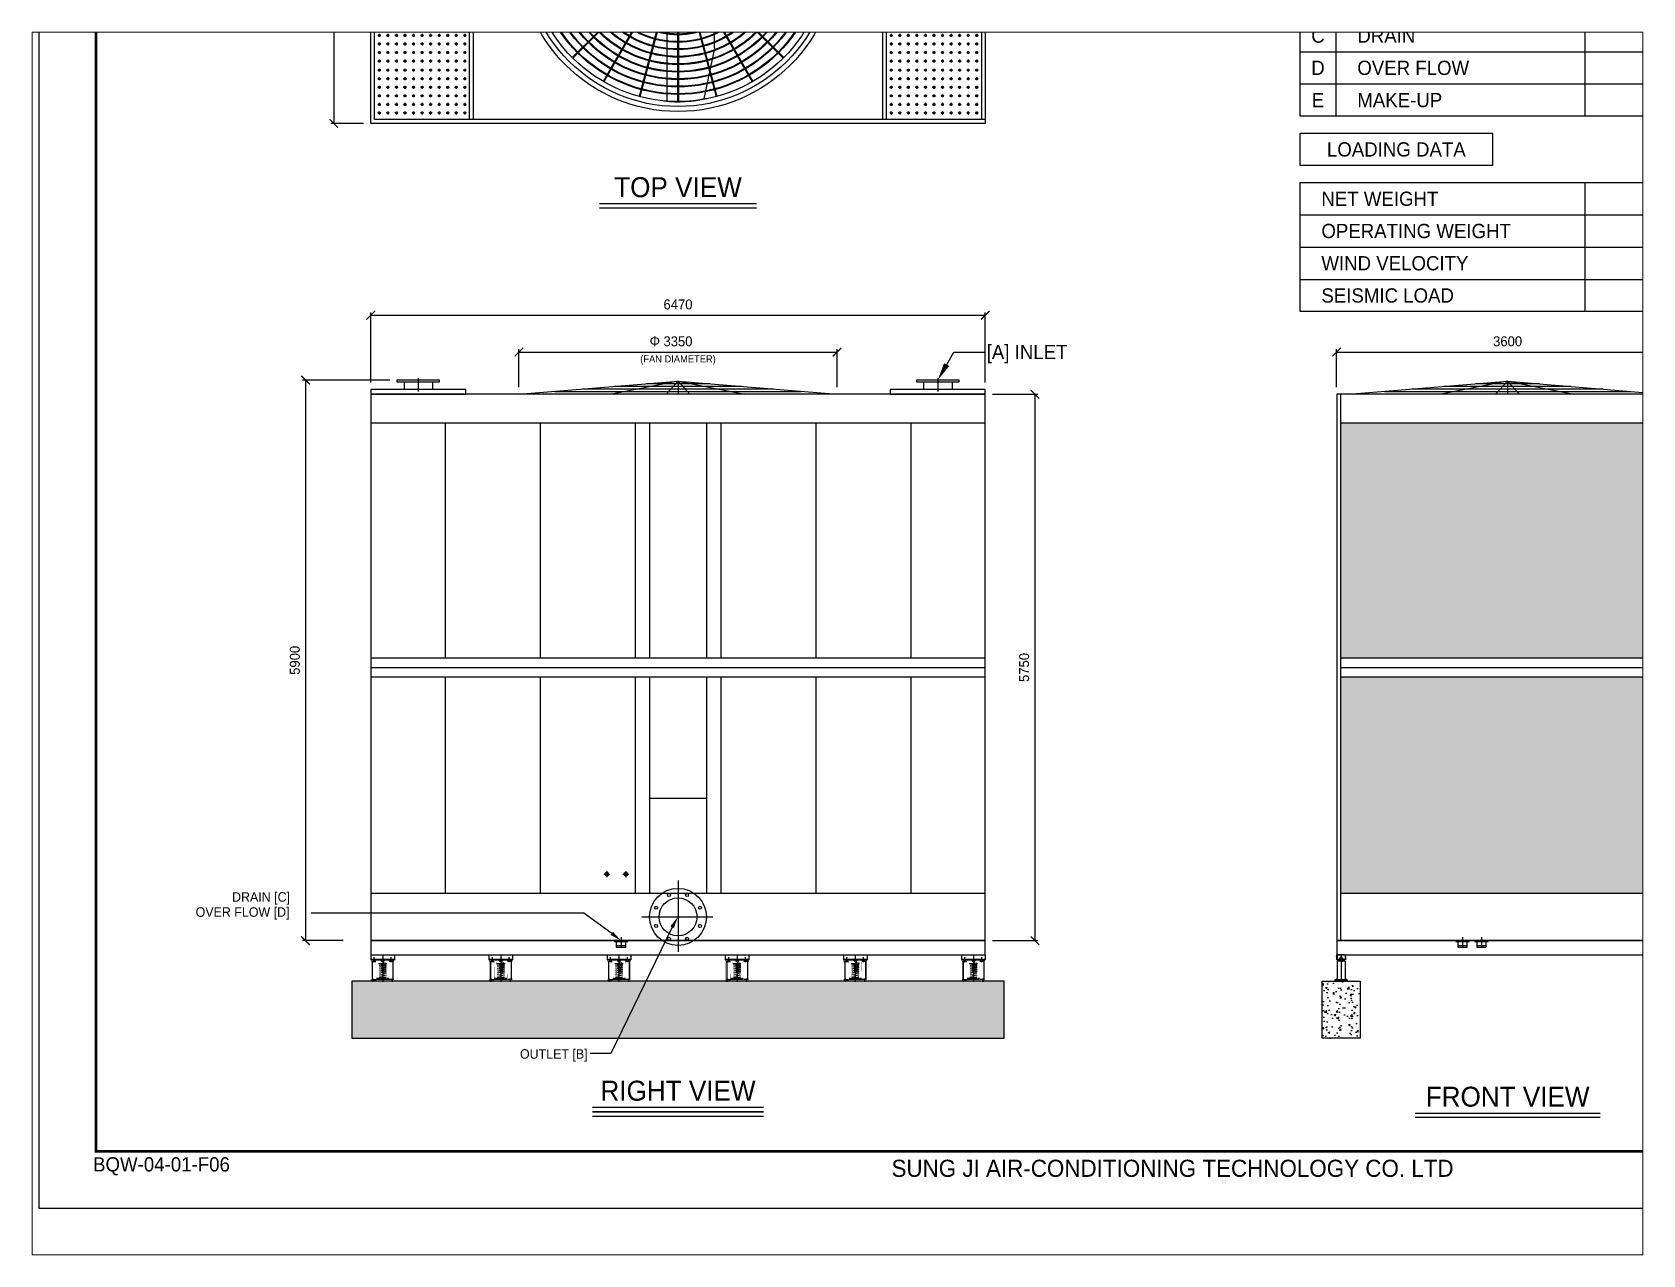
# Paper-space layout '배치1' of a CAD drawing. Header units: millimetres. Extents: x 26 to 231, y 20 to 176.
# The model-space entities are those that its viewports show. They can reach past a viewport. Long polylines and large blocks are cut down to what shows.
import ezdxf
from ezdxf.enums import TextEntityAlignment as Align

# ---------------------------------------------------------------- set-up
doc = ezdxf.new("R2010")
doc.units = ezdxf.units.MM
doc.linetypes.add('CENTER', pattern=[2, 1.25, -0.25, 0.25, -0.25])
doc.linetypes.add('HIDDEN', pattern=[9.525, 6.35, -3.175])
doc.layers.get('DEFPOINTS').update_dxf_attribs({"color": 143})
for name, color, linetype in [('CENTER', 1, 'CENTER'), ('LINE', 7, 'Continuous'), ('냉각탑_box', 1, 'Continuous'), ('냉각탑_dim', 1, 'Continuous'), ('냉각탑_form', 1, 'Continuous'), ('냉각탑_text', 3, 'Continuous')]:
    doc.layers.add(name, color=color, linetype=linetype)
doc.styles.add('HY울릉도L', font='')
doc.styles.add('돋움', font='')
doc.styles.get('HY울릉도L').set_extended_font_data('HY울릉도L')
doc.styles.get('돋움').set_extended_font_data('Dotum')
doc.dimstyles.new('성지DIM', dxfattribs={"dimtxt": 3.5, "dimasz": 3, "dimexe": 1, "dimexo": 2.5, "dimgap": 2, "dimtad": 1, "dimdec": 0, "dimzin": 3, "dimdsep": 46, "dimtxsty": 'HY울릉도L', "dimblk": 'ARCHTICK', "dimcen": -2, "dimclrd": 256, "dimclre": 256, "dimclrt": 7, "dimadec": 0, "dimazin": 0, "dimtfac": 1, "dimtdec": 0, "dimtofl": 0, "dimtmove": 0, "dimatfit": 3, "dimfxl": 0, "dimtolj": 1, "dimtzin": 0, "dimlwe": -1, "dimarcsym": 0})

psp = doc.layouts.new('배치1')

msp = doc.modelspace()

# ---------------------------------------------------------------- texts
at = {"layer": '냉각탑_text', "style": '돋움'}
for s, height, p in [('C', 150, (13466.4, 12343.3)), ('D', 150, (13466.4, 12004)), ('E', 150, (13466.4, 11664.7)), ('LOADING DATA', 150, (14291.4, 11145.4)), ('TOP VIEW', 210, (6728.1, 10747.8)), ('Φ', 105, (6484, 9127.7)), ('(FAN DIAMETER)', 75, (6728.1, 8940.3)), ('RIGHT VIEW', 210, (6728.1, 1238.7)), ('FRONT VIEW', 210, (15463.2, 1175.7))]:
    msp.add_text(s, height=height, dxfattribs=at).set_placement(p, align=Align.MIDDLE_CENTER)
for s, height, p in [('DRAIN', 150, (13880.5, 12343.3)), ('OVER FLOW', 150, (13880.5, 12004)), ('MAKE-UP', 150, (13880.5, 11664.7)), ('NET WEIGHT', 150, (13502.3, 10626.1)), ('OPERATING WEIGHT', 150, (13502.3, 10286.8)), ('WIND VELOCITY', 150, (13502.3, 9947.5)), ('SEISMIC LOAD', 150, (13502.3, 9608.2)), ('[A] INLET', 150, (9978.1, 9012.9)), ('DRAIN [C]', 100, (2032.4, 3277.7)), ('OVER FLOW [D]', 100, (1649.3, 3119))]:
    msp.add_text(s, height=height, dxfattribs=at).set_placement(p, align=Align.MIDDLE_LEFT)
msp.add_text('OUTLET [B]', height=100, dxfattribs=at).set_placement((5776.3, 1625.5), align=Align.MIDDLE_RIGHT)

# ---------------------------------------------------------------- blocks, each defined once
blk = doc.blocks.new('냉각탑form')
at = {"layer": 'DEFPOINTS'}
blk.add_lwpolyline([(0, 297.07), (420.1, 297.07), (420.1, 0), (0, 0)], close=True, dxfattribs=at)
at = {"layer": '냉각탑_form', "const_width": 0.5}
blk.add_lwpolyline([(10, 287.07), (10, 10), (410.1, 10), (410.1, 287.07)], close=True, dxfattribs=at)
at = {"layer": '냉각탑_form', "style": '돋움'}
for s, height, p in [('BQW-04-01-F06', 2.5006, (9.48, 6.47)), ('SUNG JI AIR-CONDITIONING TECHNOLOGY CO. LTD', 3.0007, (149.5, 5.53))]:
    blk.add_text(s, height=height, dxfattribs=at).set_placement(p)
blk = doc.blocks.new('_ArchTick')
at = {"color": 0, "linetype": 'ByBlock', "const_width": 0.15}
blk.add_lwpolyline([(-0.5, -0.5), (0.5, 0.5)], dxfattribs=at)
blk = doc.blocks.new('*D42')
at = {"layer": 'DEFPOINTS', "color": 0, "transparency": 16777216}
for p in [(3493, 15019), (3104, 11419), (3493, 11419)]:
    blk.add_point(p, dxfattribs=at)
at = {"layer": '냉각탑_dim', "transparency": 16777216}
for p, q in [((3418, 15019), (3074, 15019)), ((3418, 11419), (3074, 11419))]:
    blk.add_line(p, q, dxfattribs=at)
at = {"layer": '냉각탑_dim', "lineweight": -2, "transparency": 16777216}
blk.add_line((3104, 15019), (3104, 11419), dxfattribs=at)
at = {"layer": '냉각탑_dim', "lineweight": -2, "transparency": 16777216, "xscale": 90, "yscale": 90, "zscale": 90}
for p, rotation in [((3104, 15019), 90), ((3104, 11419), 270)]:
    blk.add_blockref('_ArchTick', p, dxfattribs=dict(at, rotation=rotation))
at = {"layer": '냉각탑_dim', "color": 7, "transparency": 16777216, "insert": (2992, 13219), "char_height": 105, "attachment_point": 5, "rotation": 90, "style": 'HY울릉도L'}
blk.add_mtext('\\A1;3600', dxfattribs=at)
blk = doc.blocks.new('*D43')
at = {"layer": 'DEFPOINTS', "color": 0, "transparency": 16777216}
for p in [(8403, 9013), (5053, 8568), (8403, 8568)]:
    blk.add_point(p, dxfattribs=at)
at = {"layer": '냉각탑_dim', "transparency": 16777216}
for p, q in [((5053, 8643), (5053, 9043)), ((8403, 8643), (8403, 9043))]:
    blk.add_line(p, q, dxfattribs=at)
at = {"layer": '냉각탑_dim', "lineweight": -2, "transparency": 16777216}
blk.add_line((5053, 9013), (8403, 9013), dxfattribs=at)
at = {"layer": '냉각탑_dim', "lineweight": -2, "transparency": 16777216, "xscale": 90, "yscale": 90, "zscale": 90, "rotation": 180}
blk.add_blockref('_ArchTick', (5053, 9013), dxfattribs=at)
at = {"layer": '냉각탑_dim', "lineweight": -2, "transparency": 16777216, "xscale": 90, "yscale": 90, "zscale": 90}
blk.add_blockref('_ArchTick', (8403, 9013), dxfattribs=at)
at = {"layer": '냉각탑_dim', "color": 7, "transparency": 16777216, "insert": (6728, 9125), "char_height": 105, "attachment_point": 5, "style": 'HY울릉도L'}
blk.add_mtext('\\A1;3350', dxfattribs=at)
blk = doc.blocks.new('*D44')
at = {"layer": 'DEFPOINTS', "color": 0, "transparency": 16777216}
for p in [(9963, 9400), (3493, 8618), (9963, 8618)]:
    blk.add_point(p, dxfattribs=at)
at = {"layer": '냉각탑_dim', "transparency": 16777216}
for p, q in [((3493, 8693), (3493, 9430)), ((9963, 8693), (9963, 9430))]:
    blk.add_line(p, q, dxfattribs=at)
at = {"layer": '냉각탑_dim', "lineweight": -2, "transparency": 16777216}
blk.add_line((3493, 9400), (9963, 9400), dxfattribs=at)
at = {"layer": '냉각탑_dim', "lineweight": -2, "transparency": 16777216, "xscale": 90, "yscale": 90, "zscale": 90, "rotation": 180}
blk.add_blockref('_ArchTick', (3493, 9400), dxfattribs=at)
at = {"layer": '냉각탑_dim', "lineweight": -2, "transparency": 16777216, "xscale": 90, "yscale": 90, "zscale": 90}
blk.add_blockref('_ArchTick', (9963, 9400), dxfattribs=at)
at = {"layer": '냉각탑_dim', "color": 7, "transparency": 16777216, "insert": (6728, 9513), "char_height": 105, "attachment_point": 5, "style": 'HY울릉도L'}
blk.add_mtext('\\A1;6470', dxfattribs=at)
blk = doc.blocks.new('*D45')
at = {"layer": 'DEFPOINTS', "color": 0, "transparency": 16777216}
for p in [(3768, 8718), (2806, 2818), (3278, 2818)]:
    blk.add_point(p, dxfattribs=at)
at = {"layer": '냉각탑_dim', "transparency": 16777216}
for p, q in [((3693, 8718), (2776, 8718)), ((3203, 2818), (2776, 2818))]:
    blk.add_line(p, q, dxfattribs=at)
at = {"layer": '냉각탑_dim', "lineweight": -2, "transparency": 16777216}
blk.add_line((2806, 8718), (2806, 2818), dxfattribs=at)
at = {"layer": '냉각탑_dim', "lineweight": -2, "transparency": 16777216, "xscale": 90, "yscale": 90, "zscale": 90}
for p, rotation in [((2806, 8718), 90), ((2806, 2818), 270)]:
    blk.add_blockref('_ArchTick', p, dxfattribs=dict(at, rotation=rotation))
at = {"layer": '냉각탑_dim', "color": 7, "transparency": 16777216, "insert": (2694, 5768), "char_height": 105, "attachment_point": 5, "rotation": 90, "style": 'HY울릉도L'}
blk.add_mtext('\\A1;5900', dxfattribs=at)
blk = doc.blocks.new('*D46')
at = {"layer": 'DEFPOINTS', "color": 0, "transparency": 16777216}
for p in [(9963, 8568), (9963, 2818), (10486, 2818)]:
    blk.add_point(p, dxfattribs=at)
at = {"layer": '냉각탑_dim', "transparency": 16777216}
for p, q in [((10038, 8568), (10516, 8568)), ((10038, 2818), (10516, 2818))]:
    blk.add_line(p, q, dxfattribs=at)
at = {"layer": '냉각탑_dim', "lineweight": -2, "transparency": 16777216}
blk.add_line((10486, 8568), (10486, 2818), dxfattribs=at)
at = {"layer": '냉각탑_dim', "lineweight": -2, "transparency": 16777216, "xscale": 90, "yscale": 90, "zscale": 90}
for p, rotation in [((10486, 8568), 90), ((10486, 2818), 270)]:
    blk.add_blockref('_ArchTick', p, dxfattribs=dict(at, rotation=rotation))
at = {"layer": '냉각탑_dim', "color": 7, "transparency": 16777216, "insert": (10373, 5693), "char_height": 105, "attachment_point": 5, "rotation": 90, "style": 'HY울릉도L'}
blk.add_mtext('\\A1;5750', dxfattribs=at)
blk = doc.blocks.new('*D47')
at = {"layer": 'DEFPOINTS', "color": 0, "transparency": 16777216}
for p in [(17263, 9013), (13663, 8568), (17263, 8568)]:
    blk.add_point(p, dxfattribs=at)
at = {"layer": '냉각탑_dim', "transparency": 16777216}
for p, q in [((13663, 8643), (13663, 9043)), ((17263, 8643), (17263, 9043))]:
    blk.add_line(p, q, dxfattribs=at)
at = {"layer": '냉각탑_dim', "lineweight": -2, "transparency": 16777216}
blk.add_line((13663, 9013), (17263, 9013), dxfattribs=at)
at = {"layer": '냉각탑_dim', "lineweight": -2, "transparency": 16777216, "xscale": 90, "yscale": 90, "zscale": 90, "rotation": 180}
blk.add_blockref('_ArchTick', (13663, 9013), dxfattribs=at)
at = {"layer": '냉각탑_dim', "lineweight": -2, "transparency": 16777216, "xscale": 90, "yscale": 90, "zscale": 90}
blk.add_blockref('_ArchTick', (17263, 9013), dxfattribs=at)
at = {"layer": '냉각탑_dim', "color": 7, "transparency": 16777216, "insert": (15463, 9125), "char_height": 105, "attachment_point": 5, "style": 'HY울릉도L'}
blk.add_mtext('\\A1;3600', dxfattribs=at)
blk = doc.blocks.new('A$C2E82435F')
for p, q in [((1, 285), (1, 234)), ((1, 285), (250, 285)), ((1, 234), (250, 234)), ((7, 215), (55, 215)), ((45, 221), (24, 221)), ((30, 221), (30, 234)), ((30, 221), (30, 234)), ((31, 234), (31, 221)), ((43, 234), (43, 221)), ((43, 221), (43, 234)), ((81, 193), (126, 193)), ((164, 187), (90, 174)), ((109, 188), (107, 193)), ((125, 221), (108, 221)), ((109, 188), (126, 188)), ((112, 234), (139, 234)), ((116, 231), (116, 221)), ((117, 220), (116, 221)), ((116, 170), (163, 179)), ((117, 220), (125, 220)), ((117, 220), (117, 210)), ((117, 179), (117, 170)), ((125, 221), (143, 221)), ((125, 221), (143, 221)), ((134, 220), (125, 220)), ((134, 220), (135, 221)), ((134, 220), (134, 210)), ((134, 210), (134, 188)), ((135, 231), (135, 221)), ((135, 221), (135, 231)), ((135, 210), (135, 188)), ((143, 221), (143, 231)), ((143, 221), (143, 231)), ((149, 196), (162, 199)), ((154, 203), (156, 203)), ((167, 193), (170, 193)), ((244, 215), (195, 215)), ((206, 221), (227, 221)), ((207, 221), (207, 239)), ((207, 221), (207, 234)), ((208, 239), (208, 215)), ((208, 234), (208, 221)), ((220, 239), (220, 215)), ((220, 221), (220, 239)), ((220, 221), (220, 234)), ((220, 234), (220, 221)), ((220, 221), (220, 234)), ((250, 285), (250, 234)), ((7, 24), (56, 24)), ((61, 36), (78, 36)), ((126, 29), (61, 29)), ((61, 29), (126, 29)), ((61, 29), (190, 29)), ((74, 29), (61, 29)), ((78, 37), (78, 36)), ((164, 36), (78, 36)), ((88, 49), (126, 49)), ((164, 167), (91, 154)), ((164, 147), (91, 134)), ((164, 127), (91, 113)), ((164, 106), (91, 93)), ((125, 76), (91, 70)), ((128, 54), (102, 48)), ((128, 54), (103, 49)), ((116, 150), (163, 159)), ((116, 130), (163, 138)), ((116, 109), (163, 118)), ((116, 116), (125, 116)), ((117, 159), (117, 150)), ((117, 139), (117, 130)), ((117, 118), (117, 115)), ((134, 116), (125, 116)), ((126, 90), (163, 96)), ((163, 49), (126, 43)), ((126, 44), (130, 44)), ((128, 67), (163, 73)), ((133, 121), (133, 115)), ((173, 37), (173, 36)), ((190, 36), (173, 36)), ((177, 29), (190, 29)), ((244, 24), (196, 24))]:
    blk.add_line(p, q)
at = {"linetype": 'HIDDEN'}
for p, q in [((1, 239), (250, 239)), ((17, 215), (17, 24)), ((234, 215), (234, 24)), ((78, 36), (61, 36)), ((173, 36), (190, 36))]:
    blk.add_line(p, q, dxfattribs=at)
at = {"color": 0}
for p, q in [((134, 209), (135, 210)), ((142, 188), (146, 192))]:
    blk.add_line(p, q, dxfattribs=at)
at = {"linetype": 'CENTER'}
for p, q in [((214, 220), (214, 261)), ((214, 225), (214, 250)), ((73, 21), (73, 39)), ((178, 21), (178, 39))]:
    blk.add_line(p, q, dxfattribs=at)
for points, const_width in [([(30, 221), (7, 221), (7, 24), (1, 24), (1, 10), (250, 10), (250, 24), (244, 24), (244, 221), (220, 221)], 1), ([(7, 221), (30, 221)], 1), ([(43, 221), (52, 221), (52, 215)], 1), ([(45, 221), (52, 221)], 1), ([(52, 221), (52, 215)], 1), ([(195, 215), (196, 24), (56, 24), (55, 215)], 1), ([(126, 210), (80, 210), (81, 193), (107, 193)], 0.68), ([(90, 185), (108, 189)], 0.898), ([(90, 174), (116, 173)], 0.898), ([(91, 166), (116, 170)], 0.898), ([(116, 179), (116, 170)], 0.562), ([(167, 202), (167, 193), (170, 193), (171, 210), (126, 210)], 0.68), ([(143, 188), (134, 188)], 0.898), ([(134, 188), (134, 174)], 0.73), ([(163, 179), (135, 181)], 0.898), ([(143, 188), (154, 203), (165, 203)], 0.68), ([(162, 199), (151, 199)], 0.898), ([(206, 221), (199, 221)], 1), ([(199, 221), (199, 215)], 1), ([(207, 221), (199, 221), (199, 215)], 1), ([(244, 221), (220, 221)], 1), ([(88, 49), (78, 49), (78, 37), (61, 37), (61, 29)], 0.898), ([(61, 29), (61, 24)], 0.898), ([(91, 154), (116, 153)], 0.898), ([(91, 145), (116, 150)], 0.898), ([(91, 134), (116, 133)], 0.898), ([(91, 125), (116, 130)], 0.898), ([(91, 113), (129, 112)], 0.898), ([(91, 105), (129, 111)], 0.898), ([(91, 93), (126, 90)], 0.898), ([(91, 83), (126, 90)], 0.898), ([(91, 70), (128, 67)], 0.898), ([(128, 67), (91, 59)], 0.898), ([(116, 116), (117, 115)], 0.73), ([(116, 159), (116, 150)], 0.562), ([(116, 139), (116, 130)], 0.562), ([(116, 118), (116, 116)], 0.562), ([(117, 115), (125, 115)], 0.562), ([(133, 115), (125, 115)], 0.562), ([(163, 96), (126, 100)], 0.898), ([(125, 76), (163, 73)], 0.898), ([(163, 49), (128, 54)], 0.898), ([(163, 49), (128, 54)], 0.898), ([(163, 159), (134, 161)], 0.898), ([(163, 138), (134, 140)], 0.898), ([(163, 118), (134, 120)], 0.898), ([(134, 116), (133, 115)], 0.562), ([(134, 162), (134, 153)], 0.73), ([(134, 142), (134, 133)], 0.73), ([(134, 121), (134, 116)], 0.73), ([(163, 49), (173, 49), (173, 37), (190, 37), (190, 29)], 0.898), ([(190, 29), (190, 24)], 0.898)]:
    blk.add_lwpolyline(points, dxfattribs=dict(const_width=const_width))
for points, const_width in [([(90, 185, 0.725116), (90, 174, 0.725116)], 0.898), ([(133, 182), (162, 186, 0.664207), (162, 199, 0.63815)], 0.898), ([(133, 182), (162, 186, 0.562661), (164, 198, 0.562661)], 0.898), ([(135, 162), (163, 167, 0.664207), (163, 179, 0.63815)], 0.898), ([(167, 202, 0.414214), (165, 203, 0.414214)], 0.68), ([(91, 166, 0.725116), (91, 154, 0.725116)], 0.898), ([(91, 145, 0.725116), (91, 134, 0.725116)], 0.898), ([(91, 125, 0.725116), (91, 113, 0.725116)], 0.898), ([(91, 105, 0.725116), (91, 93, 0.725116)], 0.898), ([(91, 83, 0.611938), (91, 70, 0.611938)], 0.898), ([(91, 59, 0.495188), (88, 48, 0.495188)], 0.898), ([(126, 99), (163, 106, 0.664207), (163, 118, 0.63815)], 0.898), ([(125, 76), (163, 85, 0.712533), (163, 96, 0.643566)], 0.898), ([(163, 73, -0.712533), (163, 62), (128, 54)], 0.898), ([(133, 121), (163, 126, 0.664207), (163, 138)], 0.898), ([(135, 142), (163, 146, 0.664207), (163, 159, 0.63815)], 0.898), ([(164, 36, 0.602155), (163, 49, 0.60596)], 0.898)]:
    blk.add_lwpolyline(points, format="xyb", dxfattribs=dict(const_width=const_width))
for points in [[(112, 234, 0.898, 0.898, 0.322657), (108, 231, 0.898, 0.898, 0), (108, 221, 0.898, 0.898, 0), (116, 221, 0.562, 0.562, 0), (116, 210, 0.562, 0.562, 0)], [(135, 210, 0.562, 0.562, 0), (135, 221, 0.898, 0.898, 0), (143, 221, 0.898, 0.898, 0), (143, 231, 0.898, 0.898, 0.322657), (139, 234, 0.898, 0.898, -0.322657)]]:
    blk.add_lwpolyline(points, format="xyseb")
for centre, radius, start, end in [((112, 230), 4.44, 17.2184, 162.7816), ((126, 219), 15.2, 90.4828, 127.3884), ((125, 219), 15.2, 52.6116, 89.5172), ((139, 230), 4.44, 17.2184, 162.7816)]:
    blk.add_arc(centre, radius, start, end)
at = {"layer": 'CENTER'}
for p, q in [((37, 207), (37, 261)), ((126, 282), (126, 0)), ((214, 207), (214, 261)), ((23, 0), (23, 35)), ((228, 0), (228, 35))]:
    blk.add_line(p, q, dxfattribs=at)
blk = doc.blocks.new('A$C6ABE2FCF')
for p, q in [((18, 284), (18, 231)), ((18, 284), (112, 284)), ((112, 281), (18, 281)), ((18, 268), (18, 271)), ((112, 231), (18, 231)), ((23, 281), (23, 236)), ((107, 236), (23, 236)), ((107, 218), (23, 218)), ((23, 218), (23, 23)), ((102, 284), (28, 284)), ((47, 246), (47, 236)), ((65, 236), (47, 236)), ((47, 228), (47, 218)), ((65, 218), (47, 218)), ((52, 249), (78, 249)), ((73, 236), (52, 236)), ((52, 231), (78, 231)), ((73, 218), (52, 218)), ((56, 246), (56, 236)), ((56, 228), (56, 218)), ((59, 249), (59, 263)), ((59, 249), (59, 263)), ((59, 263), (72, 263)), ((59, 218), (59, 231)), ((59, 231), (59, 218)), ((59, 218), (59, 231)), ((60, 263), (60, 249)), ((65, 236), (82, 236)), ((65, 236), (83, 236)), ((65, 218), (65, 23)), ((65, 218), (82, 218)), ((65, 218), (83, 218)), ((71, 263), (71, 249)), ((71, 218), (71, 231)), ((71, 231), (71, 218)), ((71, 218), (71, 231)), ((72, 249), (72, 263)), ((72, 249), (72, 263)), ((74, 246), (74, 236)), ((74, 228), (74, 218)), ((83, 246), (83, 236)), ((83, 228), (83, 218)), ((107, 281), (107, 236)), ((107, 218), (107, 23)), ((112, 268), (112, 284)), ((112, 268), (112, 231)), ((130, 23), (0, 23)), ((0, 23), (0, 9)), ((130, 9), (0, 9)), ((130, 23), (130, 9))]:
    blk.add_line(p, q)
for centre, radius, start, end in [((52, 245), 4.38, 17.2184, 162.7816), ((52, 227), 4.38, 17.2184, 162.7816), ((65, 234), 15, 90.4828, 127.3884), ((65, 216), 15, 90.4828, 127.3884), ((65, 234), 15, 52.6116, 89.5172), ((65, 216), 15, 52.6116, 89.5172), ((78, 245), 4.38, 17.2184, 162.7816), ((78, 227), 4.38, 17.2184, 162.7816)]:
    blk.add_arc(centre, radius, start, end)
at = {"layer": 'CENTER'}
for p, q in [((65, 279), (65, 0)), ((20, 39), (20, 0)), ((110, 39), (110, 0))]:
    blk.add_line(p, q, dxfattribs=at)
blk = doc.blocks.new('A$C036B6841')
at = {"color": 3}
for p, q in [((0, 0), (650, 53.1)), ((1153, 10.6), (147, 10.6)), ((1040, 21.2), (260, 21.2)), ((650, 53.1), (379, 0)), ((910, 31.8), (390, 31.8)), ((780, 42.4), (520, 42.4)), ((650, 53.1), (601.1, 0)), ((650, 53.1), (1300, 0)), ((650, 53.1), (698.9, 0)), ((650, 53.1), (921, 0))]:
    blk.add_line(p, q, dxfattribs=at)
at = {"layer": 'DEFPOINTS'}
blk.add_line((650, 53.1), (650, 0), dxfattribs=at)

# ---------------------------------------------------------------- dimensions: what is measured, and where the dimension line sits
at = {"layer": '냉각탑_dim'}
for base, p1, p2, picture, middle in [((3104.2, 11419.1), (3493.1, 15019.1), (3493.1, 11419.1), '*D42', (2991.7, 13219.1)), ((2806.3, 2817.9), (3768.1, 8717.9), (3278.1, 2817.9), '*D45', (2693.8, 5767.9)), ((10485.7, 2817.9), (9963.1, 8567.9), (9963.1, 2817.9), '*D46', (10373.2, 5692.9))]:
    dim = msp.add_linear_dim(base=base, p1=p1, p2=p2, angle=90, dimstyle='성지DIM', override={"dimscale": 30, "dimtmove": 2}, dxfattribs=at)
    dim.commit()
    dim.dimension.update_dxf_attribs({"geometry": picture, "text_midpoint": middle})
for base, p1, p2, picture, middle in [((9963.1, 9400.2), (3493.1, 8617.9), (9963.1, 8617.9), '*D44', (6728.1, 9512.7)), ((8403.1, 9012.9), (5053.1, 8567.9), (8403.1, 8567.9), '*D43', (6728.1, 9125.4)), ((17263.2, 9012.9), (13663.2, 8567.9), (17263.2, 8567.9), '*D47', (15463.2, 9125.4))]:
    dim = msp.add_linear_dim(base=base, p1=p1, p2=p2, dimstyle='성지DIM', override={"dimscale": 30, "dimtmove": 2}, dxfattribs=at)
    dim.commit()
    dim.dimension.update_dxf_attribs({"geometry": picture, "text_midpoint": middle})

# ---------------------------------------------------------------- hatches: boundary and pattern name
h = msp.add_hatch()
h.set_pattern_fill('HONEY', color=1, scale=7.6, angle=90)
h.set_pattern_definition([(90, (-11951.59, 1113.4), (-20.897193, 36.195), [24.13, -48.26]), (210, (-11951.59, 1113.4), (-20.897193, -36.195), [24.13, -48.26]), (150, (-11951.59, 1113.4), (-41.794386, 8e-08), [-48.26, 24.13])])
h.paths.add_polyline_path([(13703.2, 8267.9), (13703.2, 5792.9), (17223.2, 5792.9), (17223.2, 8267.9)])
h.paths.add_polyline_path([(17223.2, 3317.9), (17223.2, 5592.9), (13703.2, 5592.9), (13703.2, 3317.9)])
h = msp.add_hatch()
h.set_pattern_fill('AR-CONC', color=8)
h.set_pattern_definition([(50, (9e-06, 343.26), (182.1847, -15.939), [19.05, -209.55]), (355, (9e-06, 343.26), (-35.2434, 191.057), [15.24, -167.6406]), (100.4514, (15.18, 341.93), (146.9412, 175.1178), [16.19, -178.0902]), (46.1842, (9e-06, 394.06), (271.079, -42.0423), [28.575, -314.325]), (96.6356, (22.6, 390.55), (237.404, 247.426), [24.285, -267.1356]), (351.184, (9e-06, 394.06), (237.404, 247.426), [22.86, -251.46]), (21, (25.4, 381.36), (151.6144, -102.2652), [19.05, -209.55]), (326, (25.4, 381.36), (61.802, 184.188), [15.24, -167.64]), (71.4514, (38.03, 372.84), (213.4164, 81.9228), [16.19, -178.09]), (37.5, (9e-06, 343.26), (3.0886, 84.55504), [0, -165.608, 0, -170.18, 0, -168.275]), (7.5, (9e-06, 343.26), (66.8197, 100.1806), [0, -97.028, 0, -161.798, 0, -64.135]), (327.5, (-56.64, 343.26), (135.5906, -5.72874), [0, -63.5, 0, -198.12, 0, -262.89]), (317.5, (-82.04, 343.26), (148.1292, 25.4265), [0, -82.55, 0, -131.572, 0, -186.69])])
h.paths.add_polyline_path([(3293.1, 2392.9), (3293.1, 1792.9), (10163.1, 1792.9), (10163.1, 2392.9)])
h = msp.add_hatch()
h.set_pattern_fill('AR-CONC', color=8)
h.set_pattern_definition([(50, (-34826.99, -3277.71), (182.18467, -15.9391), [19.05, -209.55]), (355, (-34826.99, -3277.7), (-35.2434, 191.05685), [15.24, -167.6406]), (100.45144, (-34811.8, -3279.04), (146.94125, 175.11775), [16.19, -178.09024]), (46.1842, (-34826.99, -3226.9), (271.079, -42.0423), [28.575, -314.325]), (96.63556, (-34804.4, -3230.4), (237.4041, 247.4261), [24.285, -267.1356]), (351.18415, (-34827, -3226.9), (237.4041, 247.4261), [22.86, -251.4597]), (21, (-34801.59, -3239.61), (151.6144, -102.2652), [19.05, -209.55]), (326, (-34801.59, -3239.6), (61.802, 184.188), [15.24, -167.64]), (71.45144, (-34788.95, -3248.13), (213.4164, 81.9228), [16.19, -178.08994]), (37.5, (-34826.99, -3277.71), (3.0886, 84.55504), [0, -165.608, 0, -170.18, 0, -168.275]), (7.5, (-34826.99, -3277.71), (66.81966, 100.18057), [0, -97.028, 0, -161.798, 0, -64.135]), (327.5, (-34883.63, -3277.71), (135.590595, -5.72874), [0, -63.5, 0, -198.12, 0, -262.89]), (317.5, (-34909.03, -3277.71), (148.12918, 25.4265), [0, -82.55, 0, -131.572, 0, -186.69])])
h.paths.add_polyline_path([(13910.1, 2392.9), (13510.1, 2392.9), (13510.1, 1792.9), (13910.1, 1792.9)])

# ---------------------------------------------------------------- linework, layer by layer
at = {"color": 3}
for p, q in [((3493.1, 11419.1), (3493.1, 15019.1)), ((3533.1, 11459.1), (3533.1, 14979.1)), ((4533.1, 11459.1), (4533.1, 14979.1)), ((4573.1, 11459.1), (4573.1, 14979.1)), ((8883.1, 11459.1), (8883.1, 14979.1)), ((8923.1, 11459.1), (8923.1, 14979.1)), ((9923.1, 14979.1), (9923.1, 11459.1)), ((9963.1, 15019.1), (9963.1, 11419.1)), ((6654.8, 13181.3), (5366.2, 12437.3)), ((6658.8, 13174.5), (5370.2, 12430.5)), ((6667.1, 13163.6), (5615, 12111.5)), ((6672.7, 13158), (5620.5, 12105.9)), ((6683.5, 13149.7), (5939.6, 11861.1)), ((6690.3, 13145.8), (5946.4, 11857.2)), ((6703, 13140.5), (6317.9, 11703.3)), ((6710.6, 13138.5), (6325.5, 11701.2)), ((6724.2, 13136.7), (6724.2, 11648.7)), ((6732, 13136.7), (6732, 11648.7)), ((6745.6, 13138.5), (7130.8, 11701.2)), ((6753.2, 13140.5), (7138.3, 11703.3)), ((6765.9, 13145.8), (7509.9, 11857.2)), ((6772.7, 13149.7), (7516.7, 11861.1)), ((6783.6, 13158), (7835.7, 12105.9)), ((6789.1, 13163.6), (7841.3, 12111.5)), ((6797.5, 13174.5), (8086.1, 12430.5)), ((6801.4, 13181.3), (8090, 12437.3)), ((9963.1, 11419.1), (3493.1, 11419.1)), ((9963.1, 11459.1), (3533.1, 11459.1)), ((3843.1, 8697.9), (3843.1, 8617.9)), ((4143.1, 8697.9), (4143.1, 8617.9)), ((9313.1, 8697.9), (9313.1, 8617.9)), ((9613.1, 8697.9), (9613.1, 8617.9)), ((3493.1, 8567.9), (3493.1, 2817.9)), ((9963.1, 8567.9), (3493.1, 8567.9)), ((9963.1, 2817.9), (9963.1, 8567.9)), ((13663.2, 8567.9), (13663.2, 2817.9)), ((17263.2, 8567.9), (13663.2, 8567.9)), ((13703.2, 8567.9), (13703.2, 2817.9)), ((3493.1, 8267.9), (9963.1, 8267.9)), ((4278.1, 8267.9), (4278.1, 5792.9)), ((5278.1, 8267.9), (5278.1, 5792.9)), ((6278.1, 8267.9), (6278.1, 5792.9)), ((6428.1, 8267.9), (6428.1, 5792.9)), ((7028.1, 8267.9), (7028.1, 5792.9)), ((7178.1, 8267.9), (7178.1, 5792.9)), ((8178.1, 8267.9), (8178.1, 5792.9)), ((9178.1, 8267.9), (9178.1, 5792.9)), ((13703.2, 8267.9), (17223.2, 8267.9)), ((3493.1, 5792.9), (9963.1, 5792.9)), ((13703.2, 5792.9), (17223.2, 5792.9)), ((3493.1, 5692.9), (9963.1, 5692.9)), ((13703.2, 5692.9), (17223.2, 5692.9)), ((3493.1, 5592.9), (9963.1, 5592.9)), ((4278.1, 5592.9), (4278.1, 3317.9)), ((5278.1, 5592.9), (5278.1, 3317.9)), ((6278.1, 5592.9), (6278.1, 3317.9)), ((6428.1, 5592.9), (6428.1, 3317.9)), ((7028.1, 5592.9), (7028.1, 3317.9)), ((7178.1, 5592.9), (7178.1, 3317.9)), ((8178.1, 5592.9), (8178.1, 3317.9)), ((9178.1, 5592.9), (9178.1, 3317.9)), ((13703.2, 5592.9), (17223.2, 5592.9)), ((6428.1, 4317.9), (7028.1, 4317.9)), ((3493.1, 3317.9), (9963.1, 3317.9)), ((13703.2, 3317.9), (17223.2, 3317.9)), ((3493.1, 2817.9), (9963.1, 2817.9)), ((6058.1, 2817.9), (6058.1, 2807.9)), ((6198.1, 2817.9), (6058.1, 2817.9)), ((6058.1, 2807.9), (6198.1, 2807.9)), ((6078.1, 2807.9), (6078.1, 2747.9)), ((6078.1, 2767.9), (6178.1, 2767.9)), ((6078.1, 2747.9), (6178.1, 2747.9)), ((6178.1, 2747.9), (6178.1, 2807.9)), ((6198.1, 2807.9), (6198.1, 2817.9)), ((13663.2, 2817.9), (17263.2, 2817.9)), ((14918.2, 2817.9), (14918.2, 2807.9)), ((15058.2, 2817.9), (14918.2, 2817.9)), ((14918.2, 2807.9), (15058.2, 2807.9)), ((14938.2, 2807.9), (14938.2, 2747.9)), ((14938.2, 2767.9), (15038.2, 2767.9)), ((14938.2, 2747.9), (15038.2, 2747.9)), ((15038.2, 2747.9), (15038.2, 2807.9)), ((15058.2, 2807.9), (15058.2, 2817.9)), ((15118.2, 2817.9), (15118.2, 2807.9)), ((15258.2, 2817.9), (15118.2, 2817.9)), ((15118.2, 2807.9), (15258.2, 2807.9)), ((15138.2, 2807.9), (15138.2, 2747.9)), ((15138.2, 2767.9), (15238.2, 2767.9)), ((15138.2, 2747.9), (15238.2, 2747.9)), ((15238.2, 2747.9), (15238.2, 2807.9)), ((15258.2, 2807.9), (15258.2, 2817.9))]:
    msp.add_line(p, q, dxfattribs=at)
at = {"color": 1}
for p, q in [((5903.1, 10575.5), (7553.1, 10575.5)), ((5903.1, 10530.5), (7553.1, 10530.5)), ((5828.1, 1066.4), (7628.1, 1066.4)), ((5828.1, 1021.4), (7628.1, 1021.4)), ((5828.1, 1016.4), (7628.1, 1016.4)), ((5828.1, 971.4), (7628.1, 971.4)), ((14488.2, 1003.4), (16438.2, 1003.4)), ((14488.2, 958.4), (16438.2, 958.4))]:
    msp.add_line(p, q, dxfattribs=at)
at = {"color": 4}
for p, q in [((9963.1, 2817.9), (3493.1, 2817.9)), ((3493.1, 2817.9), (3493.1, 2667.9)), ((9963.1, 2667.9), (9963.1, 2817.9)), ((13663.2, 2817.9), (13663.2, 2667.9)), ((17263.2, 2817.9), (13663.2, 2817.9)), ((3493.1, 2667.9), (9963.1, 2667.9)), ((13663.2, 2667.9), (17263.2, 2667.9))]:
    msp.add_line(p, q, dxfattribs=at)
at = {"color": 8}
for p, q in [((3293.1, 2392.9), (3293.1, 1792.9)), ((10163.1, 2392.9), (3293.1, 2392.9)), ((10163.1, 1792.9), (10163.1, 2392.9)), ((3293.1, 1792.9), (10163.1, 1792.9))]:
    msp.add_line(p, q, dxfattribs=at)
at = {"color": 3}
for points in [[(3768.1, 8717.9), (3768.1, 8697.9), (4218.1, 8697.9), (4218.1, 8717.9)], [(9238.1, 8717.9), (9238.1, 8697.9), (9688.1, 8697.9), (9688.1, 8717.9)], [(3493.1, 8617.9), (3493.1, 8567.9), (4493.1, 8567.9), (4493.1, 8617.9)], [(8963.1, 8617.9), (8963.1, 8567.9), (9963.1, 8567.9), (9963.1, 8617.9)]]:
    msp.add_lwpolyline(points, close=True, dxfattribs=at)
at = {"color": 8}
msp.add_lwpolyline([(13910.1, 1792.9), (13510.1, 1792.9), (13510.1, 2392.9), (13910.1, 2392.9)], close=True, dxfattribs=at)
at = {"color": 3}
for centre, radius in [((6728.1, 13219.1), 1675), ((6728.1, 13219.1), 1675), ((6728.1, 13219.1), 1621.9), ((6728.1, 13219.1), 1570.3), ((5978.1, 3517.9), 20), ((6178.1, 3517.9), 20), ((6728.1, 3067.9), 300), ((6728.1, 3067.9), 200), ((6632.5, 3298.8), 16), ((6823.8, 3298.8), 16), ((6497.2, 3163.5), 16), ((6959.1, 3163.5), 16), ((6497.2, 2972.2), 16), ((6959.1, 2972.2), 16), ((6632.5, 2836.9), 16), ((6823.8, 2836.9), 16)]:
    msp.add_circle(centre, radius, dxfattribs=at)
at = {"color": 3, "ltscale": 5}
for radius in [1495.7, 1487.9, 1417.2, 1409.4, 1338.7, 1330.8, 1260.2, 1252.3, 1181.7, 1173.8, 1103.1, 1095.3, 1024.6, 1016.8, 946.1, 938.3, 867.6, 859.7, 789.1, 781.2]:
    msp.add_circle((6728.1, 13219.1), radius, dxfattribs=at)
for centre in [(3583.1, 12435.3), (3673.1, 12435.3), (3763.1, 12435.3), (3853.1, 12435.3), (3943.1, 12435.3), (4033.1, 12435.3), (4123.1, 12435.3), (4213.1, 12435.3), (4303.1, 12435.3), (4393.1, 12435.3), (4483.1, 12435.3), (8973.1, 12435.3), (9063.1, 12435.3), (9153.1, 12435.3), (9243.1, 12435.3), (9333.1, 12435.3), (9423.1, 12435.3), (9513.1, 12435.3), (9603.1, 12435.3), (9693.1, 12435.3), (9783.1, 12435.3), (9873.1, 12435.3), (3583.1, 12345.3), (3583.1, 12255.3), (3673.1, 12345.3), (3673.1, 12255.3), (3763.1, 12345.3), (3763.1, 12255.3), (3853.1, 12345.3), (3853.1, 12255.3), (3943.1, 12345.3), (3943.1, 12255.3), (4033.1, 12345.3), (4033.1, 12255.3), (4123.1, 12345.3), (4123.1, 12255.3), (4213.1, 12345.3), (4213.1, 12255.3), (4303.1, 12345.3), (4303.1, 12255.3), (4393.1, 12345.3), (4393.1, 12255.3), (4483.1, 12345.3), (4483.1, 12255.3), (8973.1, 12345.3), (8973.1, 12255.3), (9063.1, 12345.3), (9063.1, 12255.3), (9153.1, 12345.3), (9153.1, 12255.3), (9243.1, 12345.3), (9243.1, 12255.3), (9333.1, 12345.3), (9333.1, 12255.3), (9423.1, 12345.3), (9423.1, 12255.3), (9513.1, 12345.3), (9513.1, 12255.3), (9603.1, 12345.3), (9603.1, 12255.3), (9693.1, 12345.3), (9693.1, 12255.3), (9783.1, 12345.3), (9783.1, 12255.3), (9873.1, 12345.3), (9873.1, 12255.3), (3583.1, 12165.3), (3583.1, 12075.3), (3673.1, 12165.3), (3673.1, 12075.3), (3763.1, 12165.3), (3763.1, 12075.3), (3853.1, 12165.3), (3853.1, 12075.3), (3943.1, 12165.3), (3943.1, 12075.3), (4033.1, 12165.3), (4033.1, 12075.3), (4123.1, 12165.3), (4123.1, 12075.3), (4213.1, 12165.3), (4213.1, 12075.3), (4303.1, 12165.3), (4303.1, 12075.3), (4393.1, 12165.3), (4393.1, 12075.3), (4483.1, 12165.3), (4483.1, 12075.3), (8973.1, 12165.3), (8973.1, 12075.3), (9063.1, 12165.3), (9063.1, 12075.3), (9153.1, 12165.3), (9153.1, 12075.3), (9243.1, 12165.3), (9243.1, 12075.3), (9333.1, 12165.3), (9333.1, 12075.3), (9423.1, 12165.3), (9423.1, 12075.3), (9513.1, 12165.3), (9513.1, 12075.3), (9603.1, 12165.3), (9603.1, 12075.3), (9693.1, 12165.3), (9693.1, 12075.3), (9783.1, 12165.3), (9783.1, 12075.3), (9873.1, 12165.3), (9873.1, 12075.3), (3583.1, 11979.1), (3583.1, 11889.1), (3673.1, 11979.1), (3673.1, 11889.1), (3763.1, 11979.1), (3763.1, 11889.1), (3853.1, 11979.1), (3853.1, 11889.1), (3943.1, 11979.1), (3943.1, 11889.1), (4033.1, 11979.1), (4033.1, 11889.1), (4123.1, 11979.1), (4123.1, 11889.1), (4213.1, 11979.1), (4213.1, 11889.1), (4303.1, 11979.1), (4303.1, 11889.1), (4393.1, 11979.1), (4393.1, 11889.1), (4483.1, 11979.1), (4483.1, 11889.1), (8973.1, 11979.1), (8973.1, 11889.1), (9063.1, 11979.1), (9063.1, 11889.1), (9153.1, 11979.1), (9153.1, 11889.1), (9243.1, 11979.1), (9243.1, 11889.1), (9333.1, 11979.1), (9333.1, 11889.1), (9423.1, 11979.1), (9423.1, 11889.1), (9513.1, 11979.1), (9513.1, 11889.1), (9603.1, 11979.1), (9603.1, 11889.1), (9693.1, 11979.1), (9693.1, 11889.1), (9783.1, 11979.1), (9783.1, 11889.1), (9873.1, 11979.1), (9873.1, 11889.1), (3583.1, 11799.1), (3583.1, 11709.1), (3673.1, 11799.1), (3673.1, 11709.1), (3763.1, 11799.1), (3763.1, 11709.1), (3853.1, 11799.1), (3853.1, 11709.1), (3943.1, 11799.1), (3943.1, 11709.1), (4033.1, 11799.1), (4033.1, 11709.1), (4123.1, 11799.1), (4123.1, 11709.1), (4213.1, 11799.1), (4213.1, 11709.1), (4303.1, 11799.1), (4303.1, 11709.1), (4393.1, 11799.1), (4393.1, 11709.1), (4483.1, 11799.1), (4483.1, 11709.1), (8973.1, 11799.1), (8973.1, 11709.1), (9063.1, 11799.1), (9063.1, 11709.1), (9153.1, 11799.1), (9153.1, 11709.1), (9243.1, 11799.1), (9243.1, 11709.1), (9333.1, 11799.1), (9333.1, 11709.1), (9423.1, 11799.1), (9423.1, 11709.1), (9513.1, 11799.1), (9513.1, 11709.1), (9603.1, 11799.1), (9603.1, 11709.1), (9693.1, 11799.1), (9693.1, 11709.1), (9783.1, 11799.1), (9783.1, 11709.1), (9873.1, 11799.1), (9873.1, 11709.1), (3583.1, 11619.1), (3583.1, 11529.1), (3673.1, 11619.1), (3673.1, 11529.1), (3763.1, 11619.1), (3763.1, 11529.1), (3853.1, 11619.1), (3853.1, 11529.1), (3943.1, 11619.1), (3943.1, 11529.1), (4033.1, 11619.1), (4033.1, 11529.1), (4123.1, 11619.1), (4123.1, 11529.1), (4213.1, 11619.1), (4213.1, 11529.1), (4303.1, 11619.1), (4303.1, 11529.1), (4393.1, 11619.1), (4393.1, 11529.1), (4483.1, 11619.1), (4483.1, 11529.1), (8973.1, 11619.1), (8973.1, 11529.1), (9063.1, 11619.1), (9063.1, 11529.1), (9153.1, 11619.1), (9153.1, 11529.1), (9243.1, 11619.1), (9243.1, 11529.1), (9333.1, 11619.1), (9333.1, 11529.1), (9423.1, 11619.1), (9423.1, 11529.1), (9513.1, 11619.1), (9513.1, 11529.1), (9603.1, 11619.1), (9603.1, 11529.1), (9693.1, 11619.1), (9693.1, 11529.1), (9783.1, 11619.1), (9783.1, 11529.1), (9873.1, 11619.1), (9873.1, 11529.1)]:
    msp.add_circle(centre, 10.6)
at = {"layer": 'CENTER', "linetype": 'CENTER', "ltscale": 50}
for p, q in [((3598.4, 12435.3), (3567.8, 12435.3)), ((3571.4, 12435.3), (3594.9, 12435.3)), ((3594.9, 12435.3), (3571.4, 12435.3)), ((3571.4, 12435.3), (3594.9, 12435.3)), ((3583.1, 12450.6), (3583.1, 12420)), ((3583.1, 12447.1), (3583.1, 12423.5)), ((3688.4, 12435.3), (3657.8, 12435.3)), ((3661.4, 12435.3), (3684.9, 12435.3)), ((3684.9, 12435.3), (3661.4, 12435.3)), ((3661.4, 12435.3), (3684.9, 12435.3)), ((3673.1, 12450.6), (3673.1, 12420)), ((3673.1, 12447.1), (3673.1, 12423.5)), ((3778.4, 12435.3), (3747.8, 12435.3)), ((3751.4, 12435.3), (3774.9, 12435.3)), ((3774.9, 12435.3), (3751.4, 12435.3)), ((3751.4, 12435.3), (3774.9, 12435.3)), ((3763.1, 12450.6), (3763.1, 12420)), ((3763.1, 12447.1), (3763.1, 12423.5)), ((3868.4, 12435.3), (3837.8, 12435.3)), ((3841.4, 12435.3), (3864.9, 12435.3)), ((3864.9, 12435.3), (3841.4, 12435.3)), ((3841.4, 12435.3), (3864.9, 12435.3)), ((3853.1, 12450.6), (3853.1, 12420)), ((3853.1, 12447.1), (3853.1, 12423.5)), ((3958.4, 12435.3), (3927.8, 12435.3)), ((3931.4, 12435.3), (3954.9, 12435.3)), ((3954.9, 12435.3), (3931.4, 12435.3)), ((3931.4, 12435.3), (3954.9, 12435.3)), ((3943.1, 12450.6), (3943.1, 12420)), ((3943.1, 12447.1), (3943.1, 12423.5)), ((4048.4, 12435.3), (4017.8, 12435.3)), ((4021.4, 12435.3), (4044.9, 12435.3)), ((4044.9, 12435.3), (4021.4, 12435.3)), ((4021.4, 12435.3), (4044.9, 12435.3)), ((4033.1, 12450.6), (4033.1, 12420)), ((4033.1, 12447.1), (4033.1, 12423.5)), ((4138.4, 12435.3), (4107.8, 12435.3)), ((4111.4, 12435.3), (4134.9, 12435.3)), ((4134.9, 12435.3), (4111.4, 12435.3)), ((4111.4, 12435.3), (4134.9, 12435.3)), ((4123.1, 12450.6), (4123.1, 12420)), ((4123.1, 12447.1), (4123.1, 12423.5)), ((4228.4, 12435.3), (4197.8, 12435.3)), ((4201.4, 12435.3), (4224.9, 12435.3)), ((4224.9, 12435.3), (4201.4, 12435.3)), ((4201.4, 12435.3), (4224.9, 12435.3)), ((4213.1, 12450.6), (4213.1, 12420)), ((4213.1, 12447.1), (4213.1, 12423.5)), ((4318.4, 12435.3), (4287.8, 12435.3)), ((4291.4, 12435.3), (4314.9, 12435.3)), ((4314.9, 12435.3), (4291.4, 12435.3)), ((4291.4, 12435.3), (4314.9, 12435.3)), ((4303.1, 12450.6), (4303.1, 12420)), ((4303.1, 12447.1), (4303.1, 12423.5)), ((4408.4, 12435.3), (4377.8, 12435.3)), ((4381.4, 12435.3), (4404.9, 12435.3)), ((4404.9, 12435.3), (4381.4, 12435.3)), ((4381.4, 12435.3), (4404.9, 12435.3)), ((4393.1, 12450.6), (4393.1, 12420)), ((4393.1, 12447.1), (4393.1, 12423.5)), ((4498.4, 12435.3), (4467.8, 12435.3)), ((4471.4, 12435.3), (4494.9, 12435.3)), ((4494.9, 12435.3), (4471.4, 12435.3)), ((4471.4, 12435.3), (4494.9, 12435.3)), ((4483.1, 12450.6), (4483.1, 12420)), ((4483.1, 12447.1), (4483.1, 12423.5)), ((8957.8, 12435.3), (8988.4, 12435.3)), ((8984.9, 12435.3), (8961.4, 12435.3)), ((8961.4, 12435.3), (8984.9, 12435.3)), ((8984.9, 12435.3), (8961.4, 12435.3)), ((8973.1, 12450.6), (8973.1, 12420)), ((8973.1, 12447.1), (8973.1, 12423.5)), ((9047.8, 12435.3), (9078.4, 12435.3)), ((9074.9, 12435.3), (9051.4, 12435.3)), ((9051.4, 12435.3), (9074.9, 12435.3)), ((9074.9, 12435.3), (9051.4, 12435.3)), ((9063.1, 12450.6), (9063.1, 12420)), ((9063.1, 12447.1), (9063.1, 12423.5)), ((9137.8, 12435.3), (9168.4, 12435.3)), ((9164.9, 12435.3), (9141.4, 12435.3)), ((9141.4, 12435.3), (9164.9, 12435.3)), ((9164.9, 12435.3), (9141.4, 12435.3)), ((9153.1, 12450.6), (9153.1, 12420)), ((9153.1, 12447.1), (9153.1, 12423.5)), ((9227.8, 12435.3), (9258.4, 12435.3)), ((9254.9, 12435.3), (9231.4, 12435.3)), ((9231.4, 12435.3), (9254.9, 12435.3)), ((9254.9, 12435.3), (9231.4, 12435.3)), ((9243.1, 12450.6), (9243.1, 12420)), ((9243.1, 12447.1), (9243.1, 12423.5)), ((9317.8, 12435.3), (9348.4, 12435.3)), ((9344.9, 12435.3), (9321.4, 12435.3)), ((9321.4, 12435.3), (9344.9, 12435.3)), ((9344.9, 12435.3), (9321.4, 12435.3)), ((9333.1, 12450.6), (9333.1, 12420)), ((9333.1, 12447.1), (9333.1, 12423.5)), ((9407.8, 12435.3), (9438.4, 12435.3)), ((9434.9, 12435.3), (9411.4, 12435.3)), ((9411.4, 12435.3), (9434.9, 12435.3)), ((9434.9, 12435.3), (9411.4, 12435.3)), ((9423.1, 12450.6), (9423.1, 12420)), ((9423.1, 12447.1), (9423.1, 12423.5)), ((9497.8, 12435.3), (9528.4, 12435.3)), ((9524.9, 12435.3), (9501.4, 12435.3)), ((9501.4, 12435.3), (9524.9, 12435.3)), ((9524.9, 12435.3), (9501.4, 12435.3)), ((9513.1, 12450.6), (9513.1, 12420)), ((9513.1, 12447.1), (9513.1, 12423.5)), ((9587.8, 12435.3), (9618.4, 12435.3)), ((9614.9, 12435.3), (9591.4, 12435.3)), ((9591.4, 12435.3), (9614.9, 12435.3)), ((9614.9, 12435.3), (9591.4, 12435.3)), ((9603.1, 12450.6), (9603.1, 12420)), ((9603.1, 12447.1), (9603.1, 12423.5)), ((9677.8, 12435.3), (9708.4, 12435.3)), ((9704.9, 12435.3), (9681.4, 12435.3)), ((9681.4, 12435.3), (9704.9, 12435.3)), ((9704.9, 12435.3), (9681.4, 12435.3)), ((9693.1, 12450.6), (9693.1, 12420)), ((9693.1, 12447.1), (9693.1, 12423.5)), ((9767.8, 12435.3), (9798.4, 12435.3)), ((9794.9, 12435.3), (9771.4, 12435.3)), ((9771.4, 12435.3), (9794.9, 12435.3)), ((9794.9, 12435.3), (9771.4, 12435.3)), ((9783.1, 12450.6), (9783.1, 12420)), ((9783.1, 12447.1), (9783.1, 12423.5)), ((9857.8, 12435.3), (9888.4, 12435.3)), ((9884.9, 12435.3), (9861.4, 12435.3)), ((9861.4, 12435.3), (9884.9, 12435.3)), ((9884.9, 12435.3), (9861.4, 12435.3)), ((9873.1, 12450.6), (9873.1, 12420)), ((9873.1, 12447.1), (9873.1, 12423.5)), ((3598.4, 12345.3), (3567.8, 12345.3)), ((3598.4, 12255.3), (3567.8, 12255.3)), ((3571.4, 12345.3), (3594.9, 12345.3)), ((3594.9, 12345.3), (3571.4, 12345.3)), ((3571.4, 12345.3), (3594.9, 12345.3)), ((3571.4, 12255.3), (3594.9, 12255.3)), ((3594.9, 12255.3), (3571.4, 12255.3)), ((3571.4, 12255.3), (3594.9, 12255.3)), ((3583.1, 12360.6), (3583.1, 12330)), ((3583.1, 12357.1), (3583.1, 12333.5)), ((3583.1, 12270.6), (3583.1, 12240)), ((3583.1, 12267.1), (3583.1, 12243.5)), ((3688.4, 12345.3), (3657.8, 12345.3)), ((3688.4, 12255.3), (3657.8, 12255.3)), ((3661.4, 12345.3), (3684.9, 12345.3)), ((3684.9, 12345.3), (3661.4, 12345.3)), ((3661.4, 12345.3), (3684.9, 12345.3)), ((3661.4, 12255.3), (3684.9, 12255.3)), ((3684.9, 12255.3), (3661.4, 12255.3)), ((3661.4, 12255.3), (3684.9, 12255.3)), ((3673.1, 12360.6), (3673.1, 12330)), ((3673.1, 12357.1), (3673.1, 12333.5)), ((3673.1, 12270.6), (3673.1, 12240)), ((3673.1, 12267.1), (3673.1, 12243.5)), ((3778.4, 12345.3), (3747.8, 12345.3)), ((3778.4, 12255.3), (3747.8, 12255.3)), ((3751.4, 12345.3), (3774.9, 12345.3)), ((3774.9, 12345.3), (3751.4, 12345.3)), ((3751.4, 12345.3), (3774.9, 12345.3)), ((3751.4, 12255.3), (3774.9, 12255.3)), ((3774.9, 12255.3), (3751.4, 12255.3)), ((3751.4, 12255.3), (3774.9, 12255.3)), ((3763.1, 12360.6), (3763.1, 12330)), ((3763.1, 12357.1), (3763.1, 12333.5)), ((3763.1, 12270.6), (3763.1, 12240)), ((3763.1, 12267.1), (3763.1, 12243.5)), ((3868.4, 12345.3), (3837.8, 12345.3)), ((3868.4, 12255.3), (3837.8, 12255.3)), ((3841.4, 12345.3), (3864.9, 12345.3)), ((3864.9, 12345.3), (3841.4, 12345.3)), ((3841.4, 12345.3), (3864.9, 12345.3)), ((3841.4, 12255.3), (3864.9, 12255.3)), ((3864.9, 12255.3), (3841.4, 12255.3)), ((3841.4, 12255.3), (3864.9, 12255.3)), ((3853.1, 12360.6), (3853.1, 12330)), ((3853.1, 12357.1), (3853.1, 12333.5)), ((3853.1, 12270.6), (3853.1, 12240)), ((3853.1, 12267.1), (3853.1, 12243.5)), ((3958.4, 12345.3), (3927.8, 12345.3)), ((3958.4, 12255.3), (3927.8, 12255.3)), ((3931.4, 12345.3), (3954.9, 12345.3)), ((3954.9, 12345.3), (3931.4, 12345.3)), ((3931.4, 12345.3), (3954.9, 12345.3)), ((3931.4, 12255.3), (3954.9, 12255.3)), ((3954.9, 12255.3), (3931.4, 12255.3)), ((3931.4, 12255.3), (3954.9, 12255.3)), ((3943.1, 12360.6), (3943.1, 12330)), ((3943.1, 12357.1), (3943.1, 12333.5)), ((3943.1, 12270.6), (3943.1, 12240)), ((3943.1, 12267.1), (3943.1, 12243.5)), ((4048.4, 12345.3), (4017.8, 12345.3)), ((4048.4, 12255.3), (4017.8, 12255.3)), ((4021.4, 12345.3), (4044.9, 12345.3)), ((4044.9, 12345.3), (4021.4, 12345.3)), ((4021.4, 12345.3), (4044.9, 12345.3)), ((4021.4, 12255.3), (4044.9, 12255.3)), ((4044.9, 12255.3), (4021.4, 12255.3)), ((4021.4, 12255.3), (4044.9, 12255.3)), ((4033.1, 12360.6), (4033.1, 12330)), ((4033.1, 12357.1), (4033.1, 12333.5)), ((4033.1, 12270.6), (4033.1, 12240)), ((4033.1, 12267.1), (4033.1, 12243.5)), ((4138.4, 12345.3), (4107.8, 12345.3)), ((4138.4, 12255.3), (4107.8, 12255.3)), ((4111.4, 12345.3), (4134.9, 12345.3)), ((4134.9, 12345.3), (4111.4, 12345.3)), ((4111.4, 12345.3), (4134.9, 12345.3)), ((4111.4, 12255.3), (4134.9, 12255.3)), ((4134.9, 12255.3), (4111.4, 12255.3)), ((4111.4, 12255.3), (4134.9, 12255.3)), ((4123.1, 12360.6), (4123.1, 12330)), ((4123.1, 12357.1), (4123.1, 12333.5)), ((4123.1, 12270.6), (4123.1, 12240)), ((4123.1, 12267.1), (4123.1, 12243.5)), ((4228.4, 12345.3), (4197.8, 12345.3)), ((4228.4, 12255.3), (4197.8, 12255.3)), ((4201.4, 12345.3), (4224.9, 12345.3)), ((4224.9, 12345.3), (4201.4, 12345.3)), ((4201.4, 12345.3), (4224.9, 12345.3)), ((4201.4, 12255.3), (4224.9, 12255.3)), ((4224.9, 12255.3), (4201.4, 12255.3)), ((4201.4, 12255.3), (4224.9, 12255.3)), ((4213.1, 12360.6), (4213.1, 12330)), ((4213.1, 12357.1), (4213.1, 12333.5)), ((4213.1, 12270.6), (4213.1, 12240)), ((4213.1, 12267.1), (4213.1, 12243.5)), ((4318.4, 12345.3), (4287.8, 12345.3)), ((4318.4, 12255.3), (4287.8, 12255.3)), ((4291.4, 12345.3), (4314.9, 12345.3)), ((4314.9, 12345.3), (4291.4, 12345.3)), ((4291.4, 12345.3), (4314.9, 12345.3)), ((4291.4, 12255.3), (4314.9, 12255.3)), ((4314.9, 12255.3), (4291.4, 12255.3)), ((4291.4, 12255.3), (4314.9, 12255.3)), ((4303.1, 12360.6), (4303.1, 12330)), ((4303.1, 12357.1), (4303.1, 12333.5)), ((4303.1, 12270.6), (4303.1, 12240)), ((4303.1, 12267.1), (4303.1, 12243.5)), ((4408.4, 12345.3), (4377.8, 12345.3)), ((4408.4, 12255.3), (4377.8, 12255.3)), ((4381.4, 12345.3), (4404.9, 12345.3)), ((4404.9, 12345.3), (4381.4, 12345.3)), ((4381.4, 12345.3), (4404.9, 12345.3)), ((4381.4, 12255.3), (4404.9, 12255.3)), ((4404.9, 12255.3), (4381.4, 12255.3)), ((4381.4, 12255.3), (4404.9, 12255.3)), ((4393.1, 12360.6), (4393.1, 12330)), ((4393.1, 12357.1), (4393.1, 12333.5)), ((4393.1, 12270.6), (4393.1, 12240)), ((4393.1, 12267.1), (4393.1, 12243.5)), ((4498.4, 12345.3), (4467.8, 12345.3)), ((4498.4, 12255.3), (4467.8, 12255.3)), ((4471.4, 12345.3), (4494.9, 12345.3)), ((4494.9, 12345.3), (4471.4, 12345.3)), ((4471.4, 12345.3), (4494.9, 12345.3)), ((4471.4, 12255.3), (4494.9, 12255.3)), ((4494.9, 12255.3), (4471.4, 12255.3)), ((4471.4, 12255.3), (4494.9, 12255.3)), ((4483.1, 12360.6), (4483.1, 12330)), ((4483.1, 12357.1), (4483.1, 12333.5)), ((4483.1, 12270.6), (4483.1, 12240)), ((4483.1, 12267.1), (4483.1, 12243.5)), ((8957.8, 12345.3), (8988.4, 12345.3)), ((8957.8, 12255.3), (8988.4, 12255.3)), ((8984.9, 12345.3), (8961.4, 12345.3)), ((8961.4, 12345.3), (8984.9, 12345.3)), ((8984.9, 12345.3), (8961.4, 12345.3)), ((8984.9, 12255.3), (8961.4, 12255.3)), ((8961.4, 12255.3), (8984.9, 12255.3)), ((8984.9, 12255.3), (8961.4, 12255.3)), ((8973.1, 12360.6), (8973.1, 12330)), ((8973.1, 12357.1), (8973.1, 12333.5)), ((8973.1, 12270.6), (8973.1, 12240)), ((8973.1, 12267.1), (8973.1, 12243.5)), ((9047.8, 12345.3), (9078.4, 12345.3)), ((9047.8, 12255.3), (9078.4, 12255.3)), ((9074.9, 12345.3), (9051.4, 12345.3)), ((9051.4, 12345.3), (9074.9, 12345.3)), ((9074.9, 12345.3), (9051.4, 12345.3)), ((9074.9, 12255.3), (9051.4, 12255.3)), ((9051.4, 12255.3), (9074.9, 12255.3)), ((9074.9, 12255.3), (9051.4, 12255.3)), ((9063.1, 12360.6), (9063.1, 12330)), ((9063.1, 12357.1), (9063.1, 12333.5)), ((9063.1, 12270.6), (9063.1, 12240)), ((9063.1, 12267.1), (9063.1, 12243.5)), ((9137.8, 12345.3), (9168.4, 12345.3)), ((9137.8, 12255.3), (9168.4, 12255.3)), ((9164.9, 12345.3), (9141.4, 12345.3)), ((9141.4, 12345.3), (9164.9, 12345.3)), ((9164.9, 12345.3), (9141.4, 12345.3)), ((9164.9, 12255.3), (9141.4, 12255.3)), ((9141.4, 12255.3), (9164.9, 12255.3)), ((9164.9, 12255.3), (9141.4, 12255.3)), ((9153.1, 12360.6), (9153.1, 12330)), ((9153.1, 12357.1), (9153.1, 12333.5)), ((9153.1, 12270.6), (9153.1, 12240)), ((9153.1, 12267.1), (9153.1, 12243.5)), ((9227.8, 12345.3), (9258.4, 12345.3)), ((9227.8, 12255.3), (9258.4, 12255.3)), ((9254.9, 12345.3), (9231.4, 12345.3)), ((9231.4, 12345.3), (9254.9, 12345.3)), ((9254.9, 12345.3), (9231.4, 12345.3)), ((9254.9, 12255.3), (9231.4, 12255.3)), ((9231.4, 12255.3), (9254.9, 12255.3)), ((9254.9, 12255.3), (9231.4, 12255.3)), ((9243.1, 12360.6), (9243.1, 12330)), ((9243.1, 12357.1), (9243.1, 12333.5)), ((9243.1, 12270.6), (9243.1, 12240)), ((9243.1, 12267.1), (9243.1, 12243.5)), ((9317.8, 12345.3), (9348.4, 12345.3)), ((9317.8, 12255.3), (9348.4, 12255.3)), ((9344.9, 12345.3), (9321.4, 12345.3)), ((9321.4, 12345.3), (9344.9, 12345.3)), ((9344.9, 12345.3), (9321.4, 12345.3)), ((9344.9, 12255.3), (9321.4, 12255.3)), ((9321.4, 12255.3), (9344.9, 12255.3)), ((9344.9, 12255.3), (9321.4, 12255.3)), ((9333.1, 12360.6), (9333.1, 12330)), ((9333.1, 12357.1), (9333.1, 12333.5)), ((9333.1, 12270.6), (9333.1, 12240)), ((9333.1, 12267.1), (9333.1, 12243.5)), ((9407.8, 12345.3), (9438.4, 12345.3)), ((9407.8, 12255.3), (9438.4, 12255.3)), ((9434.9, 12345.3), (9411.4, 12345.3)), ((9411.4, 12345.3), (9434.9, 12345.3)), ((9434.9, 12345.3), (9411.4, 12345.3)), ((9434.9, 12255.3), (9411.4, 12255.3)), ((9411.4, 12255.3), (9434.9, 12255.3)), ((9434.9, 12255.3), (9411.4, 12255.3)), ((9423.1, 12360.6), (9423.1, 12330)), ((9423.1, 12357.1), (9423.1, 12333.5)), ((9423.1, 12270.6), (9423.1, 12240)), ((9423.1, 12267.1), (9423.1, 12243.5)), ((9497.8, 12345.3), (9528.4, 12345.3)), ((9497.8, 12255.3), (9528.4, 12255.3)), ((9524.9, 12345.3), (9501.4, 12345.3)), ((9501.4, 12345.3), (9524.9, 12345.3)), ((9524.9, 12345.3), (9501.4, 12345.3)), ((9524.9, 12255.3), (9501.4, 12255.3)), ((9501.4, 12255.3), (9524.9, 12255.3)), ((9524.9, 12255.3), (9501.4, 12255.3)), ((9513.1, 12360.6), (9513.1, 12330)), ((9513.1, 12357.1), (9513.1, 12333.5)), ((9513.1, 12270.6), (9513.1, 12240)), ((9513.1, 12267.1), (9513.1, 12243.5)), ((9587.8, 12345.3), (9618.4, 12345.3)), ((9587.8, 12255.3), (9618.4, 12255.3)), ((9614.9, 12345.3), (9591.4, 12345.3)), ((9591.4, 12345.3), (9614.9, 12345.3)), ((9614.9, 12345.3), (9591.4, 12345.3)), ((9614.9, 12255.3), (9591.4, 12255.3)), ((9591.4, 12255.3), (9614.9, 12255.3)), ((9614.9, 12255.3), (9591.4, 12255.3)), ((9603.1, 12360.6), (9603.1, 12330)), ((9603.1, 12357.1), (9603.1, 12333.5)), ((9603.1, 12270.6), (9603.1, 12240)), ((9603.1, 12267.1), (9603.1, 12243.5)), ((9677.8, 12345.3), (9708.4, 12345.3)), ((9677.8, 12255.3), (9708.4, 12255.3)), ((9704.9, 12345.3), (9681.4, 12345.3)), ((9681.4, 12345.3), (9704.9, 12345.3)), ((9704.9, 12345.3), (9681.4, 12345.3)), ((9704.9, 12255.3), (9681.4, 12255.3)), ((9681.4, 12255.3), (9704.9, 12255.3)), ((9704.9, 12255.3), (9681.4, 12255.3)), ((9693.1, 12360.6), (9693.1, 12330)), ((9693.1, 12357.1), (9693.1, 12333.5)), ((9693.1, 12270.6), (9693.1, 12240)), ((9693.1, 12267.1), (9693.1, 12243.5)), ((9767.8, 12345.3), (9798.4, 12345.3)), ((9767.8, 12255.3), (9798.4, 12255.3)), ((9794.9, 12345.3), (9771.4, 12345.3)), ((9771.4, 12345.3), (9794.9, 12345.3)), ((9794.9, 12345.3), (9771.4, 12345.3)), ((9794.9, 12255.3), (9771.4, 12255.3)), ((9771.4, 12255.3), (9794.9, 12255.3)), ((9794.9, 12255.3), (9771.4, 12255.3)), ((9783.1, 12360.6), (9783.1, 12330)), ((9783.1, 12357.1), (9783.1, 12333.5)), ((9783.1, 12270.6), (9783.1, 12240)), ((9783.1, 12267.1), (9783.1, 12243.5)), ((9857.8, 12345.3), (9888.4, 12345.3)), ((9857.8, 12255.3), (9888.4, 12255.3)), ((9884.9, 12345.3), (9861.4, 12345.3)), ((9861.4, 12345.3), (9884.9, 12345.3)), ((9884.9, 12345.3), (9861.4, 12345.3)), ((9884.9, 12255.3), (9861.4, 12255.3)), ((9861.4, 12255.3), (9884.9, 12255.3)), ((9884.9, 12255.3), (9861.4, 12255.3)), ((9873.1, 12360.6), (9873.1, 12330)), ((9873.1, 12357.1), (9873.1, 12333.5)), ((9873.1, 12270.6), (9873.1, 12240)), ((9873.1, 12267.1), (9873.1, 12243.5)), ((3598.4, 12165.3), (3567.8, 12165.3)), ((3598.4, 12075.3), (3567.8, 12075.3)), ((3571.4, 12165.3), (3594.9, 12165.3)), ((3594.9, 12165.3), (3571.4, 12165.3)), ((3571.4, 12165.3), (3594.9, 12165.3)), ((3571.4, 12075.3), (3594.9, 12075.3)), ((3594.9, 12075.3), (3571.4, 12075.3)), ((3571.4, 12075.3), (3594.9, 12075.3)), ((3583.1, 12180.6), (3583.1, 12150)), ((3583.1, 12177.1), (3583.1, 12153.5)), ((3583.1, 12090.6), (3583.1, 12060)), ((3583.1, 12087.1), (3583.1, 12063.5)), ((3688.4, 12165.3), (3657.8, 12165.3)), ((3688.4, 12075.3), (3657.8, 12075.3)), ((3661.4, 12165.3), (3684.9, 12165.3)), ((3684.9, 12165.3), (3661.4, 12165.3)), ((3661.4, 12165.3), (3684.9, 12165.3)), ((3661.4, 12075.3), (3684.9, 12075.3)), ((3684.9, 12075.3), (3661.4, 12075.3)), ((3661.4, 12075.3), (3684.9, 12075.3)), ((3673.1, 12180.6), (3673.1, 12150)), ((3673.1, 12177.1), (3673.1, 12153.5)), ((3673.1, 12090.6), (3673.1, 12060)), ((3673.1, 12087.1), (3673.1, 12063.5)), ((3778.4, 12165.3), (3747.8, 12165.3)), ((3778.4, 12075.3), (3747.8, 12075.3)), ((3751.4, 12165.3), (3774.9, 12165.3)), ((3774.9, 12165.3), (3751.4, 12165.3)), ((3751.4, 12165.3), (3774.9, 12165.3)), ((3751.4, 12075.3), (3774.9, 12075.3)), ((3774.9, 12075.3), (3751.4, 12075.3)), ((3751.4, 12075.3), (3774.9, 12075.3)), ((3763.1, 12180.6), (3763.1, 12150)), ((3763.1, 12177.1), (3763.1, 12153.5)), ((3763.1, 12090.6), (3763.1, 12060)), ((3763.1, 12087.1), (3763.1, 12063.5)), ((3868.4, 12165.3), (3837.8, 12165.3)), ((3868.4, 12075.3), (3837.8, 12075.3)), ((3841.4, 12165.3), (3864.9, 12165.3)), ((3864.9, 12165.3), (3841.4, 12165.3)), ((3841.4, 12165.3), (3864.9, 12165.3)), ((3841.4, 12075.3), (3864.9, 12075.3)), ((3864.9, 12075.3), (3841.4, 12075.3)), ((3841.4, 12075.3), (3864.9, 12075.3)), ((3853.1, 12180.6), (3853.1, 12150)), ((3853.1, 12177.1), (3853.1, 12153.5)), ((3853.1, 12090.6), (3853.1, 12060)), ((3853.1, 12087.1), (3853.1, 12063.5)), ((3958.4, 12165.3), (3927.8, 12165.3)), ((3958.4, 12075.3), (3927.8, 12075.3)), ((3931.4, 12165.3), (3954.9, 12165.3)), ((3954.9, 12165.3), (3931.4, 12165.3)), ((3931.4, 12165.3), (3954.9, 12165.3)), ((3931.4, 12075.3), (3954.9, 12075.3)), ((3954.9, 12075.3), (3931.4, 12075.3)), ((3931.4, 12075.3), (3954.9, 12075.3)), ((3943.1, 12180.6), (3943.1, 12150)), ((3943.1, 12177.1), (3943.1, 12153.5)), ((3943.1, 12090.6), (3943.1, 12060)), ((3943.1, 12087.1), (3943.1, 12063.5)), ((4048.4, 12165.3), (4017.8, 12165.3)), ((4048.4, 12075.3), (4017.8, 12075.3)), ((4021.4, 12165.3), (4044.9, 12165.3)), ((4044.9, 12165.3), (4021.4, 12165.3)), ((4021.4, 12165.3), (4044.9, 12165.3)), ((4021.4, 12075.3), (4044.9, 12075.3)), ((4044.9, 12075.3), (4021.4, 12075.3)), ((4021.4, 12075.3), (4044.9, 12075.3)), ((4033.1, 12180.6), (4033.1, 12150)), ((4033.1, 12177.1), (4033.1, 12153.5)), ((4033.1, 12090.6), (4033.1, 12060)), ((4033.1, 12087.1), (4033.1, 12063.5)), ((4138.4, 12165.3), (4107.8, 12165.3)), ((4138.4, 12075.3), (4107.8, 12075.3)), ((4111.4, 12165.3), (4134.9, 12165.3)), ((4134.9, 12165.3), (4111.4, 12165.3)), ((4111.4, 12165.3), (4134.9, 12165.3)), ((4111.4, 12075.3), (4134.9, 12075.3)), ((4134.9, 12075.3), (4111.4, 12075.3)), ((4111.4, 12075.3), (4134.9, 12075.3)), ((4123.1, 12180.6), (4123.1, 12150)), ((4123.1, 12177.1), (4123.1, 12153.5)), ((4123.1, 12090.6), (4123.1, 12060)), ((4123.1, 12087.1), (4123.1, 12063.5)), ((4228.4, 12165.3), (4197.8, 12165.3)), ((4228.4, 12075.3), (4197.8, 12075.3)), ((4201.4, 12165.3), (4224.9, 12165.3)), ((4224.9, 12165.3), (4201.4, 12165.3)), ((4201.4, 12165.3), (4224.9, 12165.3)), ((4201.4, 12075.3), (4224.9, 12075.3)), ((4224.9, 12075.3), (4201.4, 12075.3)), ((4201.4, 12075.3), (4224.9, 12075.3)), ((4213.1, 12180.6), (4213.1, 12150)), ((4213.1, 12177.1), (4213.1, 12153.5)), ((4213.1, 12090.6), (4213.1, 12060)), ((4213.1, 12087.1), (4213.1, 12063.5)), ((4318.4, 12165.3), (4287.8, 12165.3)), ((4318.4, 12075.3), (4287.8, 12075.3)), ((4291.4, 12165.3), (4314.9, 12165.3)), ((4314.9, 12165.3), (4291.4, 12165.3)), ((4291.4, 12165.3), (4314.9, 12165.3)), ((4291.4, 12075.3), (4314.9, 12075.3)), ((4314.9, 12075.3), (4291.4, 12075.3)), ((4291.4, 12075.3), (4314.9, 12075.3)), ((4303.1, 12180.6), (4303.1, 12150)), ((4303.1, 12177.1), (4303.1, 12153.5)), ((4303.1, 12090.6), (4303.1, 12060)), ((4303.1, 12087.1), (4303.1, 12063.5)), ((4408.4, 12165.3), (4377.8, 12165.3)), ((4408.4, 12075.3), (4377.8, 12075.3)), ((4381.4, 12165.3), (4404.9, 12165.3)), ((4404.9, 12165.3), (4381.4, 12165.3)), ((4381.4, 12165.3), (4404.9, 12165.3)), ((4381.4, 12075.3), (4404.9, 12075.3)), ((4404.9, 12075.3), (4381.4, 12075.3)), ((4381.4, 12075.3), (4404.9, 12075.3)), ((4393.1, 12180.6), (4393.1, 12150)), ((4393.1, 12177.1), (4393.1, 12153.5)), ((4393.1, 12090.6), (4393.1, 12060)), ((4393.1, 12087.1), (4393.1, 12063.5)), ((4498.4, 12165.3), (4467.8, 12165.3)), ((4498.4, 12075.3), (4467.8, 12075.3)), ((4471.4, 12165.3), (4494.9, 12165.3)), ((4494.9, 12165.3), (4471.4, 12165.3)), ((4471.4, 12165.3), (4494.9, 12165.3)), ((4471.4, 12075.3), (4494.9, 12075.3)), ((4494.9, 12075.3), (4471.4, 12075.3)), ((4471.4, 12075.3), (4494.9, 12075.3)), ((4483.1, 12180.6), (4483.1, 12150)), ((4483.1, 12177.1), (4483.1, 12153.5)), ((4483.1, 12090.6), (4483.1, 12060)), ((4483.1, 12087.1), (4483.1, 12063.5)), ((8957.8, 12165.3), (8988.4, 12165.3)), ((8957.8, 12075.3), (8988.4, 12075.3)), ((8984.9, 12165.3), (8961.4, 12165.3)), ((8961.4, 12165.3), (8984.9, 12165.3)), ((8984.9, 12165.3), (8961.4, 12165.3)), ((8984.9, 12075.3), (8961.4, 12075.3)), ((8961.4, 12075.3), (8984.9, 12075.3)), ((8984.9, 12075.3), (8961.4, 12075.3)), ((8973.1, 12180.6), (8973.1, 12150)), ((8973.1, 12177.1), (8973.1, 12153.5)), ((8973.1, 12090.6), (8973.1, 12060)), ((8973.1, 12087.1), (8973.1, 12063.5)), ((9047.8, 12165.3), (9078.4, 12165.3)), ((9047.8, 12075.3), (9078.4, 12075.3)), ((9074.9, 12165.3), (9051.4, 12165.3)), ((9051.4, 12165.3), (9074.9, 12165.3)), ((9074.9, 12165.3), (9051.4, 12165.3)), ((9074.9, 12075.3), (9051.4, 12075.3)), ((9051.4, 12075.3), (9074.9, 12075.3)), ((9074.9, 12075.3), (9051.4, 12075.3)), ((9063.1, 12180.6), (9063.1, 12150)), ((9063.1, 12177.1), (9063.1, 12153.5)), ((9063.1, 12090.6), (9063.1, 12060)), ((9063.1, 12087.1), (9063.1, 12063.5)), ((9137.8, 12165.3), (9168.4, 12165.3)), ((9137.8, 12075.3), (9168.4, 12075.3)), ((9164.9, 12165.3), (9141.4, 12165.3)), ((9141.4, 12165.3), (9164.9, 12165.3)), ((9164.9, 12165.3), (9141.4, 12165.3)), ((9164.9, 12075.3), (9141.4, 12075.3)), ((9141.4, 12075.3), (9164.9, 12075.3)), ((9164.9, 12075.3), (9141.4, 12075.3)), ((9153.1, 12180.6), (9153.1, 12150)), ((9153.1, 12177.1), (9153.1, 12153.5)), ((9153.1, 12090.6), (9153.1, 12060)), ((9153.1, 12087.1), (9153.1, 12063.5)), ((9227.8, 12165.3), (9258.4, 12165.3)), ((9227.8, 12075.3), (9258.4, 12075.3)), ((9254.9, 12165.3), (9231.4, 12165.3)), ((9231.4, 12165.3), (9254.9, 12165.3)), ((9254.9, 12165.3), (9231.4, 12165.3)), ((9254.9, 12075.3), (9231.4, 12075.3)), ((9231.4, 12075.3), (9254.9, 12075.3)), ((9254.9, 12075.3), (9231.4, 12075.3)), ((9243.1, 12180.6), (9243.1, 12150)), ((9243.1, 12177.1), (9243.1, 12153.5)), ((9243.1, 12090.6), (9243.1, 12060)), ((9243.1, 12087.1), (9243.1, 12063.5)), ((9317.8, 12165.3), (9348.4, 12165.3)), ((9317.8, 12075.3), (9348.4, 12075.3)), ((9344.9, 12165.3), (9321.4, 12165.3)), ((9321.4, 12165.3), (9344.9, 12165.3)), ((9344.9, 12165.3), (9321.4, 12165.3)), ((9344.9, 12075.3), (9321.4, 12075.3)), ((9321.4, 12075.3), (9344.9, 12075.3)), ((9344.9, 12075.3), (9321.4, 12075.3)), ((9333.1, 12180.6), (9333.1, 12150)), ((9333.1, 12177.1), (9333.1, 12153.5)), ((9333.1, 12090.6), (9333.1, 12060)), ((9333.1, 12087.1), (9333.1, 12063.5)), ((9407.8, 12165.3), (9438.4, 12165.3)), ((9407.8, 12075.3), (9438.4, 12075.3)), ((9434.9, 12165.3), (9411.4, 12165.3)), ((9411.4, 12165.3), (9434.9, 12165.3)), ((9434.9, 12165.3), (9411.4, 12165.3)), ((9434.9, 12075.3), (9411.4, 12075.3)), ((9411.4, 12075.3), (9434.9, 12075.3)), ((9434.9, 12075.3), (9411.4, 12075.3)), ((9423.1, 12180.6), (9423.1, 12150)), ((9423.1, 12177.1), (9423.1, 12153.5)), ((9423.1, 12090.6), (9423.1, 12060)), ((9423.1, 12087.1), (9423.1, 12063.5)), ((9497.8, 12165.3), (9528.4, 12165.3)), ((9497.8, 12075.3), (9528.4, 12075.3)), ((9524.9, 12165.3), (9501.4, 12165.3)), ((9501.4, 12165.3), (9524.9, 12165.3)), ((9524.9, 12165.3), (9501.4, 12165.3)), ((9524.9, 12075.3), (9501.4, 12075.3)), ((9501.4, 12075.3), (9524.9, 12075.3)), ((9524.9, 12075.3), (9501.4, 12075.3)), ((9513.1, 12180.6), (9513.1, 12150)), ((9513.1, 12177.1), (9513.1, 12153.5)), ((9513.1, 12090.6), (9513.1, 12060)), ((9513.1, 12087.1), (9513.1, 12063.5)), ((9587.8, 12165.3), (9618.4, 12165.3)), ((9587.8, 12075.3), (9618.4, 12075.3)), ((9614.9, 12165.3), (9591.4, 12165.3)), ((9591.4, 12165.3), (9614.9, 12165.3)), ((9614.9, 12165.3), (9591.4, 12165.3)), ((9614.9, 12075.3), (9591.4, 12075.3)), ((9591.4, 12075.3), (9614.9, 12075.3)), ((9614.9, 12075.3), (9591.4, 12075.3)), ((9603.1, 12180.6), (9603.1, 12150)), ((9603.1, 12177.1), (9603.1, 12153.5)), ((9603.1, 12090.6), (9603.1, 12060)), ((9603.1, 12087.1), (9603.1, 12063.5)), ((9677.8, 12165.3), (9708.4, 12165.3)), ((9677.8, 12075.3), (9708.4, 12075.3)), ((9704.9, 12165.3), (9681.4, 12165.3)), ((9681.4, 12165.3), (9704.9, 12165.3)), ((9704.9, 12165.3), (9681.4, 12165.3)), ((9704.9, 12075.3), (9681.4, 12075.3)), ((9681.4, 12075.3), (9704.9, 12075.3)), ((9704.9, 12075.3), (9681.4, 12075.3)), ((9693.1, 12180.6), (9693.1, 12150)), ((9693.1, 12177.1), (9693.1, 12153.5)), ((9693.1, 12090.6), (9693.1, 12060)), ((9693.1, 12087.1), (9693.1, 12063.5)), ((9767.8, 12165.3), (9798.4, 12165.3)), ((9767.8, 12075.3), (9798.4, 12075.3)), ((9794.9, 12165.3), (9771.4, 12165.3)), ((9771.4, 12165.3), (9794.9, 12165.3)), ((9794.9, 12165.3), (9771.4, 12165.3)), ((9794.9, 12075.3), (9771.4, 12075.3)), ((9771.4, 12075.3), (9794.9, 12075.3)), ((9794.9, 12075.3), (9771.4, 12075.3)), ((9783.1, 12180.6), (9783.1, 12150)), ((9783.1, 12177.1), (9783.1, 12153.5)), ((9783.1, 12090.6), (9783.1, 12060)), ((9783.1, 12087.1), (9783.1, 12063.5)), ((9857.8, 12165.3), (9888.4, 12165.3)), ((9857.8, 12075.3), (9888.4, 12075.3)), ((9884.9, 12165.3), (9861.4, 12165.3)), ((9861.4, 12165.3), (9884.9, 12165.3)), ((9884.9, 12165.3), (9861.4, 12165.3)), ((9884.9, 12075.3), (9861.4, 12075.3)), ((9861.4, 12075.3), (9884.9, 12075.3)), ((9884.9, 12075.3), (9861.4, 12075.3)), ((9873.1, 12180.6), (9873.1, 12150)), ((9873.1, 12177.1), (9873.1, 12153.5)), ((9873.1, 12090.6), (9873.1, 12060)), ((9873.1, 12087.1), (9873.1, 12063.5)), ((3598.4, 11979.1), (3567.8, 11979.1)), ((3598.4, 11889.1), (3567.8, 11889.1)), ((3571.4, 11979.1), (3594.9, 11979.1)), ((3594.9, 11979.1), (3571.4, 11979.1)), ((3571.4, 11979.1), (3594.9, 11979.1)), ((3571.4, 11889.1), (3594.9, 11889.1)), ((3594.9, 11889.1), (3571.4, 11889.1)), ((3571.4, 11889.1), (3594.9, 11889.1)), ((3583.1, 11994.4), (3583.1, 11963.8)), ((3583.1, 11990.8), (3583.1, 11967.3)), ((3583.1, 11904.4), (3583.1, 11873.8)), ((3583.1, 11900.8), (3583.1, 11877.3)), ((3688.4, 11979.1), (3657.8, 11979.1)), ((3688.4, 11889.1), (3657.8, 11889.1)), ((3661.4, 11979.1), (3684.9, 11979.1)), ((3684.9, 11979.1), (3661.4, 11979.1)), ((3661.4, 11979.1), (3684.9, 11979.1)), ((3661.4, 11889.1), (3684.9, 11889.1)), ((3684.9, 11889.1), (3661.4, 11889.1)), ((3661.4, 11889.1), (3684.9, 11889.1)), ((3673.1, 11994.4), (3673.1, 11963.8)), ((3673.1, 11990.8), (3673.1, 11967.3)), ((3673.1, 11904.4), (3673.1, 11873.8)), ((3673.1, 11900.8), (3673.1, 11877.3)), ((3778.4, 11979.1), (3747.8, 11979.1)), ((3778.4, 11889.1), (3747.8, 11889.1)), ((3751.4, 11979.1), (3774.9, 11979.1)), ((3774.9, 11979.1), (3751.4, 11979.1)), ((3751.4, 11979.1), (3774.9, 11979.1)), ((3751.4, 11889.1), (3774.9, 11889.1)), ((3774.9, 11889.1), (3751.4, 11889.1)), ((3751.4, 11889.1), (3774.9, 11889.1)), ((3763.1, 11994.4), (3763.1, 11963.8)), ((3763.1, 11990.8), (3763.1, 11967.3)), ((3763.1, 11904.4), (3763.1, 11873.8)), ((3763.1, 11900.8), (3763.1, 11877.3)), ((3868.4, 11979.1), (3837.8, 11979.1)), ((3868.4, 11889.1), (3837.8, 11889.1)), ((3841.4, 11979.1), (3864.9, 11979.1)), ((3864.9, 11979.1), (3841.4, 11979.1)), ((3841.4, 11979.1), (3864.9, 11979.1)), ((3841.4, 11889.1), (3864.9, 11889.1)), ((3864.9, 11889.1), (3841.4, 11889.1)), ((3841.4, 11889.1), (3864.9, 11889.1)), ((3853.1, 11994.4), (3853.1, 11963.8)), ((3853.1, 11990.8), (3853.1, 11967.3)), ((3853.1, 11904.4), (3853.1, 11873.8)), ((3853.1, 11900.8), (3853.1, 11877.3)), ((3958.4, 11979.1), (3927.8, 11979.1)), ((3958.4, 11889.1), (3927.8, 11889.1)), ((3931.4, 11979.1), (3954.9, 11979.1)), ((3954.9, 11979.1), (3931.4, 11979.1)), ((3931.4, 11979.1), (3954.9, 11979.1)), ((3931.4, 11889.1), (3954.9, 11889.1)), ((3954.9, 11889.1), (3931.4, 11889.1)), ((3931.4, 11889.1), (3954.9, 11889.1)), ((3943.1, 11994.4), (3943.1, 11963.8)), ((3943.1, 11990.8), (3943.1, 11967.3)), ((3943.1, 11904.4), (3943.1, 11873.8)), ((3943.1, 11900.8), (3943.1, 11877.3)), ((4048.4, 11979.1), (4017.8, 11979.1)), ((4048.4, 11889.1), (4017.8, 11889.1)), ((4021.4, 11979.1), (4044.9, 11979.1)), ((4044.9, 11979.1), (4021.4, 11979.1)), ((4021.4, 11979.1), (4044.9, 11979.1)), ((4021.4, 11889.1), (4044.9, 11889.1)), ((4044.9, 11889.1), (4021.4, 11889.1)), ((4021.4, 11889.1), (4044.9, 11889.1)), ((4033.1, 11994.4), (4033.1, 11963.8)), ((4033.1, 11990.8), (4033.1, 11967.3)), ((4033.1, 11904.4), (4033.1, 11873.8)), ((4033.1, 11900.8), (4033.1, 11877.3)), ((4138.4, 11979.1), (4107.8, 11979.1)), ((4138.4, 11889.1), (4107.8, 11889.1)), ((4111.4, 11979.1), (4134.9, 11979.1)), ((4134.9, 11979.1), (4111.4, 11979.1)), ((4111.4, 11979.1), (4134.9, 11979.1)), ((4111.4, 11889.1), (4134.9, 11889.1)), ((4134.9, 11889.1), (4111.4, 11889.1)), ((4111.4, 11889.1), (4134.9, 11889.1)), ((4123.1, 11994.4), (4123.1, 11963.8)), ((4123.1, 11990.8), (4123.1, 11967.3)), ((4123.1, 11904.4), (4123.1, 11873.8)), ((4123.1, 11900.8), (4123.1, 11877.3)), ((4228.4, 11979.1), (4197.8, 11979.1)), ((4228.4, 11889.1), (4197.8, 11889.1)), ((4201.4, 11979.1), (4224.9, 11979.1)), ((4224.9, 11979.1), (4201.4, 11979.1)), ((4201.4, 11979.1), (4224.9, 11979.1)), ((4201.4, 11889.1), (4224.9, 11889.1)), ((4224.9, 11889.1), (4201.4, 11889.1)), ((4201.4, 11889.1), (4224.9, 11889.1)), ((4213.1, 11994.4), (4213.1, 11963.8)), ((4213.1, 11990.8), (4213.1, 11967.3)), ((4213.1, 11904.4), (4213.1, 11873.8)), ((4213.1, 11900.8), (4213.1, 11877.3)), ((4318.4, 11979.1), (4287.8, 11979.1)), ((4318.4, 11889.1), (4287.8, 11889.1)), ((4291.4, 11979.1), (4314.9, 11979.1)), ((4314.9, 11979.1), (4291.4, 11979.1)), ((4291.4, 11979.1), (4314.9, 11979.1)), ((4291.4, 11889.1), (4314.9, 11889.1)), ((4314.9, 11889.1), (4291.4, 11889.1)), ((4291.4, 11889.1), (4314.9, 11889.1)), ((4303.1, 11994.4), (4303.1, 11963.8)), ((4303.1, 11990.8), (4303.1, 11967.3)), ((4303.1, 11904.4), (4303.1, 11873.8)), ((4303.1, 11900.8), (4303.1, 11877.3)), ((4408.4, 11979.1), (4377.8, 11979.1)), ((4408.4, 11889.1), (4377.8, 11889.1)), ((4381.4, 11979.1), (4404.9, 11979.1)), ((4404.9, 11979.1), (4381.4, 11979.1)), ((4381.4, 11979.1), (4404.9, 11979.1)), ((4381.4, 11889.1), (4404.9, 11889.1)), ((4404.9, 11889.1), (4381.4, 11889.1)), ((4381.4, 11889.1), (4404.9, 11889.1)), ((4393.1, 11994.4), (4393.1, 11963.8)), ((4393.1, 11990.8), (4393.1, 11967.3)), ((4393.1, 11904.4), (4393.1, 11873.8)), ((4393.1, 11900.8), (4393.1, 11877.3)), ((4498.4, 11979.1), (4467.8, 11979.1)), ((4498.4, 11889.1), (4467.8, 11889.1)), ((4471.4, 11979.1), (4494.9, 11979.1)), ((4494.9, 11979.1), (4471.4, 11979.1)), ((4471.4, 11979.1), (4494.9, 11979.1)), ((4471.4, 11889.1), (4494.9, 11889.1)), ((4494.9, 11889.1), (4471.4, 11889.1)), ((4471.4, 11889.1), (4494.9, 11889.1)), ((4483.1, 11994.4), (4483.1, 11963.8)), ((4483.1, 11990.8), (4483.1, 11967.3)), ((4483.1, 11904.4), (4483.1, 11873.8)), ((4483.1, 11900.8), (4483.1, 11877.3)), ((8957.8, 11979.1), (8988.4, 11979.1)), ((8957.8, 11889.1), (8988.4, 11889.1)), ((8984.9, 11979.1), (8961.4, 11979.1)), ((8961.4, 11979.1), (8984.9, 11979.1)), ((8984.9, 11979.1), (8961.4, 11979.1)), ((8984.9, 11889.1), (8961.4, 11889.1)), ((8961.4, 11889.1), (8984.9, 11889.1)), ((8984.9, 11889.1), (8961.4, 11889.1)), ((8973.1, 11994.4), (8973.1, 11963.8)), ((8973.1, 11990.8), (8973.1, 11967.3)), ((8973.1, 11904.4), (8973.1, 11873.8)), ((8973.1, 11900.8), (8973.1, 11877.3)), ((9047.8, 11979.1), (9078.4, 11979.1)), ((9047.8, 11889.1), (9078.4, 11889.1)), ((9074.9, 11979.1), (9051.4, 11979.1)), ((9051.4, 11979.1), (9074.9, 11979.1)), ((9074.9, 11979.1), (9051.4, 11979.1)), ((9074.9, 11889.1), (9051.4, 11889.1)), ((9051.4, 11889.1), (9074.9, 11889.1)), ((9074.9, 11889.1), (9051.4, 11889.1)), ((9063.1, 11994.4), (9063.1, 11963.8)), ((9063.1, 11990.8), (9063.1, 11967.3)), ((9063.1, 11904.4), (9063.1, 11873.8)), ((9063.1, 11900.8), (9063.1, 11877.3)), ((9137.8, 11979.1), (9168.4, 11979.1)), ((9137.8, 11889.1), (9168.4, 11889.1)), ((9164.9, 11979.1), (9141.4, 11979.1)), ((9141.4, 11979.1), (9164.9, 11979.1)), ((9164.9, 11979.1), (9141.4, 11979.1)), ((9164.9, 11889.1), (9141.4, 11889.1)), ((9141.4, 11889.1), (9164.9, 11889.1)), ((9164.9, 11889.1), (9141.4, 11889.1)), ((9153.1, 11994.4), (9153.1, 11963.8)), ((9153.1, 11990.8), (9153.1, 11967.3)), ((9153.1, 11904.4), (9153.1, 11873.8)), ((9153.1, 11900.8), (9153.1, 11877.3)), ((9227.8, 11979.1), (9258.4, 11979.1)), ((9227.8, 11889.1), (9258.4, 11889.1)), ((9254.9, 11979.1), (9231.4, 11979.1)), ((9231.4, 11979.1), (9254.9, 11979.1)), ((9254.9, 11979.1), (9231.4, 11979.1)), ((9254.9, 11889.1), (9231.4, 11889.1)), ((9231.4, 11889.1), (9254.9, 11889.1)), ((9254.9, 11889.1), (9231.4, 11889.1)), ((9243.1, 11994.4), (9243.1, 11963.8)), ((9243.1, 11990.8), (9243.1, 11967.3)), ((9243.1, 11904.4), (9243.1, 11873.8)), ((9243.1, 11900.8), (9243.1, 11877.3)), ((9317.8, 11979.1), (9348.4, 11979.1)), ((9317.8, 11889.1), (9348.4, 11889.1)), ((9344.9, 11979.1), (9321.4, 11979.1)), ((9321.4, 11979.1), (9344.9, 11979.1)), ((9344.9, 11979.1), (9321.4, 11979.1)), ((9344.9, 11889.1), (9321.4, 11889.1)), ((9321.4, 11889.1), (9344.9, 11889.1)), ((9344.9, 11889.1), (9321.4, 11889.1)), ((9333.1, 11994.4), (9333.1, 11963.8)), ((9333.1, 11990.8), (9333.1, 11967.3)), ((9333.1, 11904.4), (9333.1, 11873.8)), ((9333.1, 11900.8), (9333.1, 11877.3)), ((9407.8, 11979.1), (9438.4, 11979.1)), ((9407.8, 11889.1), (9438.4, 11889.1)), ((9434.9, 11979.1), (9411.4, 11979.1)), ((9411.4, 11979.1), (9434.9, 11979.1)), ((9434.9, 11979.1), (9411.4, 11979.1)), ((9434.9, 11889.1), (9411.4, 11889.1)), ((9411.4, 11889.1), (9434.9, 11889.1)), ((9434.9, 11889.1), (9411.4, 11889.1)), ((9423.1, 11994.4), (9423.1, 11963.8)), ((9423.1, 11990.8), (9423.1, 11967.3)), ((9423.1, 11904.4), (9423.1, 11873.8)), ((9423.1, 11900.8), (9423.1, 11877.3)), ((9497.8, 11979.1), (9528.4, 11979.1)), ((9497.8, 11889.1), (9528.4, 11889.1)), ((9524.9, 11979.1), (9501.4, 11979.1)), ((9501.4, 11979.1), (9524.9, 11979.1)), ((9524.9, 11979.1), (9501.4, 11979.1)), ((9524.9, 11889.1), (9501.4, 11889.1)), ((9501.4, 11889.1), (9524.9, 11889.1)), ((9524.9, 11889.1), (9501.4, 11889.1)), ((9513.1, 11994.4), (9513.1, 11963.8)), ((9513.1, 11990.8), (9513.1, 11967.3)), ((9513.1, 11904.4), (9513.1, 11873.8)), ((9513.1, 11900.8), (9513.1, 11877.3)), ((9587.8, 11979.1), (9618.4, 11979.1)), ((9587.8, 11889.1), (9618.4, 11889.1)), ((9614.9, 11979.1), (9591.4, 11979.1)), ((9591.4, 11979.1), (9614.9, 11979.1)), ((9614.9, 11979.1), (9591.4, 11979.1)), ((9614.9, 11889.1), (9591.4, 11889.1)), ((9591.4, 11889.1), (9614.9, 11889.1)), ((9614.9, 11889.1), (9591.4, 11889.1)), ((9603.1, 11994.4), (9603.1, 11963.8)), ((9603.1, 11990.8), (9603.1, 11967.3)), ((9603.1, 11904.4), (9603.1, 11873.8)), ((9603.1, 11900.8), (9603.1, 11877.3)), ((9677.8, 11979.1), (9708.4, 11979.1)), ((9677.8, 11889.1), (9708.4, 11889.1)), ((9704.9, 11979.1), (9681.4, 11979.1)), ((9681.4, 11979.1), (9704.9, 11979.1)), ((9704.9, 11979.1), (9681.4, 11979.1)), ((9704.9, 11889.1), (9681.4, 11889.1)), ((9681.4, 11889.1), (9704.9, 11889.1)), ((9704.9, 11889.1), (9681.4, 11889.1)), ((9693.1, 11994.4), (9693.1, 11963.8)), ((9693.1, 11990.8), (9693.1, 11967.3)), ((9693.1, 11904.4), (9693.1, 11873.8)), ((9693.1, 11900.8), (9693.1, 11877.3)), ((9767.8, 11979.1), (9798.4, 11979.1)), ((9767.8, 11889.1), (9798.4, 11889.1)), ((9794.9, 11979.1), (9771.4, 11979.1)), ((9771.4, 11979.1), (9794.9, 11979.1)), ((9794.9, 11979.1), (9771.4, 11979.1)), ((9794.9, 11889.1), (9771.4, 11889.1)), ((9771.4, 11889.1), (9794.9, 11889.1)), ((9794.9, 11889.1), (9771.4, 11889.1)), ((9783.1, 11994.4), (9783.1, 11963.8)), ((9783.1, 11990.8), (9783.1, 11967.3)), ((9783.1, 11904.4), (9783.1, 11873.8)), ((9783.1, 11900.8), (9783.1, 11877.3)), ((9857.8, 11979.1), (9888.4, 11979.1)), ((9857.8, 11889.1), (9888.4, 11889.1)), ((9884.9, 11979.1), (9861.4, 11979.1)), ((9861.4, 11979.1), (9884.9, 11979.1)), ((9884.9, 11979.1), (9861.4, 11979.1)), ((9884.9, 11889.1), (9861.4, 11889.1)), ((9861.4, 11889.1), (9884.9, 11889.1)), ((9884.9, 11889.1), (9861.4, 11889.1)), ((9873.1, 11994.4), (9873.1, 11963.8)), ((9873.1, 11990.8), (9873.1, 11967.3)), ((9873.1, 11904.4), (9873.1, 11873.8)), ((9873.1, 11900.8), (9873.1, 11877.3)), ((3598.4, 11799.1), (3567.8, 11799.1)), ((3598.4, 11709.1), (3567.8, 11709.1)), ((3571.4, 11799.1), (3594.9, 11799.1)), ((3594.9, 11799.1), (3571.4, 11799.1)), ((3571.4, 11799.1), (3594.9, 11799.1)), ((3571.4, 11709.1), (3594.9, 11709.1)), ((3594.9, 11709.1), (3571.4, 11709.1)), ((3571.4, 11709.1), (3594.9, 11709.1)), ((3583.1, 11814.4), (3583.1, 11783.8)), ((3583.1, 11810.8), (3583.1, 11787.3)), ((3583.1, 11724.4), (3583.1, 11693.8)), ((3583.1, 11720.8), (3583.1, 11697.3)), ((3688.4, 11799.1), (3657.8, 11799.1)), ((3688.4, 11709.1), (3657.8, 11709.1)), ((3661.4, 11799.1), (3684.9, 11799.1)), ((3684.9, 11799.1), (3661.4, 11799.1)), ((3661.4, 11799.1), (3684.9, 11799.1)), ((3661.4, 11709.1), (3684.9, 11709.1)), ((3684.9, 11709.1), (3661.4, 11709.1)), ((3661.4, 11709.1), (3684.9, 11709.1)), ((3673.1, 11814.4), (3673.1, 11783.8)), ((3673.1, 11810.8), (3673.1, 11787.3)), ((3673.1, 11724.4), (3673.1, 11693.8)), ((3673.1, 11720.8), (3673.1, 11697.3)), ((3778.4, 11799.1), (3747.8, 11799.1)), ((3778.4, 11709.1), (3747.8, 11709.1)), ((3751.4, 11799.1), (3774.9, 11799.1)), ((3774.9, 11799.1), (3751.4, 11799.1)), ((3751.4, 11799.1), (3774.9, 11799.1)), ((3751.4, 11709.1), (3774.9, 11709.1)), ((3774.9, 11709.1), (3751.4, 11709.1)), ((3751.4, 11709.1), (3774.9, 11709.1)), ((3763.1, 11814.4), (3763.1, 11783.8)), ((3763.1, 11810.8), (3763.1, 11787.3)), ((3763.1, 11724.4), (3763.1, 11693.8)), ((3763.1, 11720.8), (3763.1, 11697.3)), ((3868.4, 11799.1), (3837.8, 11799.1)), ((3868.4, 11709.1), (3837.8, 11709.1)), ((3841.4, 11799.1), (3864.9, 11799.1)), ((3864.9, 11799.1), (3841.4, 11799.1)), ((3841.4, 11799.1), (3864.9, 11799.1)), ((3841.4, 11709.1), (3864.9, 11709.1)), ((3864.9, 11709.1), (3841.4, 11709.1)), ((3841.4, 11709.1), (3864.9, 11709.1)), ((3853.1, 11814.4), (3853.1, 11783.8)), ((3853.1, 11810.8), (3853.1, 11787.3)), ((3853.1, 11724.4), (3853.1, 11693.8)), ((3853.1, 11720.8), (3853.1, 11697.3)), ((3958.4, 11799.1), (3927.8, 11799.1)), ((3958.4, 11709.1), (3927.8, 11709.1)), ((3931.4, 11799.1), (3954.9, 11799.1)), ((3954.9, 11799.1), (3931.4, 11799.1)), ((3931.4, 11799.1), (3954.9, 11799.1)), ((3931.4, 11709.1), (3954.9, 11709.1)), ((3954.9, 11709.1), (3931.4, 11709.1)), ((3931.4, 11709.1), (3954.9, 11709.1)), ((3943.1, 11814.4), (3943.1, 11783.8)), ((3943.1, 11810.8), (3943.1, 11787.3)), ((3943.1, 11724.4), (3943.1, 11693.8)), ((3943.1, 11720.8), (3943.1, 11697.3)), ((4048.4, 11799.1), (4017.8, 11799.1)), ((4048.4, 11709.1), (4017.8, 11709.1)), ((4021.4, 11799.1), (4044.9, 11799.1)), ((4044.9, 11799.1), (4021.4, 11799.1)), ((4021.4, 11799.1), (4044.9, 11799.1)), ((4021.4, 11709.1), (4044.9, 11709.1)), ((4044.9, 11709.1), (4021.4, 11709.1)), ((4021.4, 11709.1), (4044.9, 11709.1)), ((4033.1, 11814.4), (4033.1, 11783.8)), ((4033.1, 11810.8), (4033.1, 11787.3)), ((4033.1, 11724.4), (4033.1, 11693.8)), ((4033.1, 11720.8), (4033.1, 11697.3)), ((4138.4, 11799.1), (4107.8, 11799.1)), ((4138.4, 11709.1), (4107.8, 11709.1)), ((4111.4, 11799.1), (4134.9, 11799.1)), ((4134.9, 11799.1), (4111.4, 11799.1)), ((4111.4, 11799.1), (4134.9, 11799.1)), ((4111.4, 11709.1), (4134.9, 11709.1)), ((4134.9, 11709.1), (4111.4, 11709.1)), ((4111.4, 11709.1), (4134.9, 11709.1)), ((4123.1, 11814.4), (4123.1, 11783.8)), ((4123.1, 11810.8), (4123.1, 11787.3)), ((4123.1, 11724.4), (4123.1, 11693.8)), ((4123.1, 11720.8), (4123.1, 11697.3)), ((4228.4, 11799.1), (4197.8, 11799.1)), ((4228.4, 11709.1), (4197.8, 11709.1)), ((4201.4, 11799.1), (4224.9, 11799.1)), ((4224.9, 11799.1), (4201.4, 11799.1)), ((4201.4, 11799.1), (4224.9, 11799.1)), ((4201.4, 11709.1), (4224.9, 11709.1)), ((4224.9, 11709.1), (4201.4, 11709.1)), ((4201.4, 11709.1), (4224.9, 11709.1)), ((4213.1, 11814.4), (4213.1, 11783.8)), ((4213.1, 11810.8), (4213.1, 11787.3)), ((4213.1, 11724.4), (4213.1, 11693.8)), ((4213.1, 11720.8), (4213.1, 11697.3)), ((4318.4, 11799.1), (4287.8, 11799.1)), ((4318.4, 11709.1), (4287.8, 11709.1)), ((4291.4, 11799.1), (4314.9, 11799.1)), ((4314.9, 11799.1), (4291.4, 11799.1)), ((4291.4, 11799.1), (4314.9, 11799.1)), ((4291.4, 11709.1), (4314.9, 11709.1)), ((4314.9, 11709.1), (4291.4, 11709.1)), ((4291.4, 11709.1), (4314.9, 11709.1)), ((4303.1, 11814.4), (4303.1, 11783.8)), ((4303.1, 11810.8), (4303.1, 11787.3)), ((4303.1, 11724.4), (4303.1, 11693.8)), ((4303.1, 11720.8), (4303.1, 11697.3)), ((4408.4, 11799.1), (4377.8, 11799.1)), ((4408.4, 11709.1), (4377.8, 11709.1)), ((4381.4, 11799.1), (4404.9, 11799.1)), ((4404.9, 11799.1), (4381.4, 11799.1)), ((4381.4, 11799.1), (4404.9, 11799.1)), ((4381.4, 11709.1), (4404.9, 11709.1)), ((4404.9, 11709.1), (4381.4, 11709.1)), ((4381.4, 11709.1), (4404.9, 11709.1)), ((4393.1, 11814.4), (4393.1, 11783.8)), ((4393.1, 11810.8), (4393.1, 11787.3)), ((4393.1, 11724.4), (4393.1, 11693.8)), ((4393.1, 11720.8), (4393.1, 11697.3)), ((4498.4, 11799.1), (4467.8, 11799.1)), ((4498.4, 11709.1), (4467.8, 11709.1)), ((4471.4, 11799.1), (4494.9, 11799.1)), ((4494.9, 11799.1), (4471.4, 11799.1)), ((4471.4, 11799.1), (4494.9, 11799.1)), ((4471.4, 11709.1), (4494.9, 11709.1)), ((4494.9, 11709.1), (4471.4, 11709.1)), ((4471.4, 11709.1), (4494.9, 11709.1)), ((4483.1, 11814.4), (4483.1, 11783.8)), ((4483.1, 11810.8), (4483.1, 11787.3)), ((4483.1, 11724.4), (4483.1, 11693.8)), ((4483.1, 11720.8), (4483.1, 11697.3)), ((8957.8, 11799.1), (8988.4, 11799.1)), ((8957.8, 11709.1), (8988.4, 11709.1)), ((8984.9, 11799.1), (8961.4, 11799.1)), ((8961.4, 11799.1), (8984.9, 11799.1)), ((8984.9, 11799.1), (8961.4, 11799.1)), ((8984.9, 11709.1), (8961.4, 11709.1)), ((8961.4, 11709.1), (8984.9, 11709.1)), ((8984.9, 11709.1), (8961.4, 11709.1)), ((8973.1, 11814.4), (8973.1, 11783.8)), ((8973.1, 11810.8), (8973.1, 11787.3)), ((8973.1, 11724.4), (8973.1, 11693.8)), ((8973.1, 11720.8), (8973.1, 11697.3)), ((9047.8, 11799.1), (9078.4, 11799.1)), ((9047.8, 11709.1), (9078.4, 11709.1)), ((9074.9, 11799.1), (9051.4, 11799.1)), ((9051.4, 11799.1), (9074.9, 11799.1)), ((9074.9, 11799.1), (9051.4, 11799.1)), ((9074.9, 11709.1), (9051.4, 11709.1)), ((9051.4, 11709.1), (9074.9, 11709.1)), ((9074.9, 11709.1), (9051.4, 11709.1)), ((9063.1, 11814.4), (9063.1, 11783.8)), ((9063.1, 11810.8), (9063.1, 11787.3)), ((9063.1, 11724.4), (9063.1, 11693.8)), ((9063.1, 11720.8), (9063.1, 11697.3)), ((9137.8, 11799.1), (9168.4, 11799.1)), ((9137.8, 11709.1), (9168.4, 11709.1)), ((9164.9, 11799.1), (9141.4, 11799.1)), ((9141.4, 11799.1), (9164.9, 11799.1)), ((9164.9, 11799.1), (9141.4, 11799.1)), ((9164.9, 11709.1), (9141.4, 11709.1)), ((9141.4, 11709.1), (9164.9, 11709.1)), ((9164.9, 11709.1), (9141.4, 11709.1)), ((9153.1, 11814.4), (9153.1, 11783.8)), ((9153.1, 11810.8), (9153.1, 11787.3)), ((9153.1, 11724.4), (9153.1, 11693.8)), ((9153.1, 11720.8), (9153.1, 11697.3)), ((9227.8, 11799.1), (9258.4, 11799.1)), ((9227.8, 11709.1), (9258.4, 11709.1)), ((9254.9, 11799.1), (9231.4, 11799.1)), ((9231.4, 11799.1), (9254.9, 11799.1)), ((9254.9, 11799.1), (9231.4, 11799.1)), ((9254.9, 11709.1), (9231.4, 11709.1)), ((9231.4, 11709.1), (9254.9, 11709.1)), ((9254.9, 11709.1), (9231.4, 11709.1)), ((9243.1, 11814.4), (9243.1, 11783.8)), ((9243.1, 11810.8), (9243.1, 11787.3)), ((9243.1, 11724.4), (9243.1, 11693.8)), ((9243.1, 11720.8), (9243.1, 11697.3)), ((9317.8, 11799.1), (9348.4, 11799.1)), ((9317.8, 11709.1), (9348.4, 11709.1)), ((9344.9, 11799.1), (9321.4, 11799.1)), ((9321.4, 11799.1), (9344.9, 11799.1)), ((9344.9, 11799.1), (9321.4, 11799.1)), ((9344.9, 11709.1), (9321.4, 11709.1)), ((9321.4, 11709.1), (9344.9, 11709.1)), ((9344.9, 11709.1), (9321.4, 11709.1)), ((9333.1, 11814.4), (9333.1, 11783.8)), ((9333.1, 11810.8), (9333.1, 11787.3)), ((9333.1, 11724.4), (9333.1, 11693.8)), ((9333.1, 11720.8), (9333.1, 11697.3)), ((9407.8, 11799.1), (9438.4, 11799.1)), ((9407.8, 11709.1), (9438.4, 11709.1)), ((9434.9, 11799.1), (9411.4, 11799.1)), ((9411.4, 11799.1), (9434.9, 11799.1)), ((9434.9, 11799.1), (9411.4, 11799.1)), ((9434.9, 11709.1), (9411.4, 11709.1)), ((9411.4, 11709.1), (9434.9, 11709.1)), ((9434.9, 11709.1), (9411.4, 11709.1)), ((9423.1, 11814.4), (9423.1, 11783.8)), ((9423.1, 11810.8), (9423.1, 11787.3)), ((9423.1, 11724.4), (9423.1, 11693.8)), ((9423.1, 11720.8), (9423.1, 11697.3)), ((9497.8, 11799.1), (9528.4, 11799.1)), ((9497.8, 11709.1), (9528.4, 11709.1)), ((9524.9, 11799.1), (9501.4, 11799.1)), ((9501.4, 11799.1), (9524.9, 11799.1)), ((9524.9, 11799.1), (9501.4, 11799.1)), ((9524.9, 11709.1), (9501.4, 11709.1)), ((9501.4, 11709.1), (9524.9, 11709.1)), ((9524.9, 11709.1), (9501.4, 11709.1)), ((9513.1, 11814.4), (9513.1, 11783.8)), ((9513.1, 11810.8), (9513.1, 11787.3)), ((9513.1, 11724.4), (9513.1, 11693.8)), ((9513.1, 11720.8), (9513.1, 11697.3)), ((9587.8, 11799.1), (9618.4, 11799.1)), ((9587.8, 11709.1), (9618.4, 11709.1)), ((9614.9, 11799.1), (9591.4, 11799.1)), ((9591.4, 11799.1), (9614.9, 11799.1)), ((9614.9, 11799.1), (9591.4, 11799.1)), ((9614.9, 11709.1), (9591.4, 11709.1)), ((9591.4, 11709.1), (9614.9, 11709.1)), ((9614.9, 11709.1), (9591.4, 11709.1)), ((9603.1, 11814.4), (9603.1, 11783.8)), ((9603.1, 11810.8), (9603.1, 11787.3)), ((9603.1, 11724.4), (9603.1, 11693.8)), ((9603.1, 11720.8), (9603.1, 11697.3)), ((9677.8, 11799.1), (9708.4, 11799.1)), ((9677.8, 11709.1), (9708.4, 11709.1)), ((9704.9, 11799.1), (9681.4, 11799.1)), ((9681.4, 11799.1), (9704.9, 11799.1)), ((9704.9, 11799.1), (9681.4, 11799.1)), ((9704.9, 11709.1), (9681.4, 11709.1)), ((9681.4, 11709.1), (9704.9, 11709.1)), ((9704.9, 11709.1), (9681.4, 11709.1)), ((9693.1, 11814.4), (9693.1, 11783.8)), ((9693.1, 11810.8), (9693.1, 11787.3)), ((9693.1, 11724.4), (9693.1, 11693.8)), ((9693.1, 11720.8), (9693.1, 11697.3)), ((9767.8, 11799.1), (9798.4, 11799.1)), ((9767.8, 11709.1), (9798.4, 11709.1)), ((9794.9, 11799.1), (9771.4, 11799.1)), ((9771.4, 11799.1), (9794.9, 11799.1)), ((9794.9, 11799.1), (9771.4, 11799.1)), ((9794.9, 11709.1), (9771.4, 11709.1)), ((9771.4, 11709.1), (9794.9, 11709.1)), ((9794.9, 11709.1), (9771.4, 11709.1)), ((9783.1, 11814.4), (9783.1, 11783.8)), ((9783.1, 11810.8), (9783.1, 11787.3)), ((9783.1, 11724.4), (9783.1, 11693.8)), ((9783.1, 11720.8), (9783.1, 11697.3)), ((9857.8, 11799.1), (9888.4, 11799.1)), ((9857.8, 11709.1), (9888.4, 11709.1)), ((9884.9, 11799.1), (9861.4, 11799.1)), ((9861.4, 11799.1), (9884.9, 11799.1)), ((9884.9, 11799.1), (9861.4, 11799.1)), ((9884.9, 11709.1), (9861.4, 11709.1)), ((9861.4, 11709.1), (9884.9, 11709.1)), ((9884.9, 11709.1), (9861.4, 11709.1)), ((9873.1, 11814.4), (9873.1, 11783.8)), ((9873.1, 11810.8), (9873.1, 11787.3)), ((9873.1, 11724.4), (9873.1, 11693.8)), ((9873.1, 11720.8), (9873.1, 11697.3)), ((3598.4, 11619.1), (3567.8, 11619.1)), ((3571.4, 11619.1), (3594.9, 11619.1)), ((3594.9, 11619.1), (3571.4, 11619.1)), ((3571.4, 11619.1), (3594.9, 11619.1)), ((3583.1, 11634.4), (3583.1, 11603.8)), ((3583.1, 11630.8), (3583.1, 11607.3)), ((3583.1, 11544.4), (3583.1, 11513.8)), ((3583.1, 11540.8), (3583.1, 11517.3)), ((3688.4, 11619.1), (3657.8, 11619.1)), ((3661.4, 11619.1), (3684.9, 11619.1)), ((3684.9, 11619.1), (3661.4, 11619.1)), ((3661.4, 11619.1), (3684.9, 11619.1)), ((3673.1, 11634.4), (3673.1, 11603.8)), ((3673.1, 11630.8), (3673.1, 11607.3)), ((3673.1, 11544.4), (3673.1, 11513.8)), ((3673.1, 11540.8), (3673.1, 11517.3)), ((3778.4, 11619.1), (3747.8, 11619.1)), ((3751.4, 11619.1), (3774.9, 11619.1)), ((3774.9, 11619.1), (3751.4, 11619.1)), ((3751.4, 11619.1), (3774.9, 11619.1)), ((3763.1, 11634.4), (3763.1, 11603.8)), ((3763.1, 11630.8), (3763.1, 11607.3)), ((3763.1, 11544.4), (3763.1, 11513.8)), ((3763.1, 11540.8), (3763.1, 11517.3)), ((3868.4, 11619.1), (3837.8, 11619.1)), ((3841.4, 11619.1), (3864.9, 11619.1)), ((3864.9, 11619.1), (3841.4, 11619.1)), ((3841.4, 11619.1), (3864.9, 11619.1)), ((3853.1, 11634.4), (3853.1, 11603.8)), ((3853.1, 11630.8), (3853.1, 11607.3)), ((3853.1, 11544.4), (3853.1, 11513.8)), ((3853.1, 11540.8), (3853.1, 11517.3)), ((3958.4, 11619.1), (3927.8, 11619.1)), ((3931.4, 11619.1), (3954.9, 11619.1)), ((3954.9, 11619.1), (3931.4, 11619.1)), ((3931.4, 11619.1), (3954.9, 11619.1)), ((3943.1, 11634.4), (3943.1, 11603.8)), ((3943.1, 11630.8), (3943.1, 11607.3)), ((3943.1, 11544.4), (3943.1, 11513.8)), ((3943.1, 11540.8), (3943.1, 11517.3)), ((4048.4, 11619.1), (4017.8, 11619.1)), ((4021.4, 11619.1), (4044.9, 11619.1)), ((4044.9, 11619.1), (4021.4, 11619.1)), ((4021.4, 11619.1), (4044.9, 11619.1)), ((4033.1, 11634.4), (4033.1, 11603.8)), ((4033.1, 11630.8), (4033.1, 11607.3)), ((4033.1, 11544.4), (4033.1, 11513.8)), ((4033.1, 11540.8), (4033.1, 11517.3)), ((4138.4, 11619.1), (4107.8, 11619.1)), ((4111.4, 11619.1), (4134.9, 11619.1)), ((4134.9, 11619.1), (4111.4, 11619.1)), ((4111.4, 11619.1), (4134.9, 11619.1)), ((4123.1, 11634.4), (4123.1, 11603.8)), ((4123.1, 11630.8), (4123.1, 11607.3)), ((4123.1, 11544.4), (4123.1, 11513.8)), ((4123.1, 11540.8), (4123.1, 11517.3)), ((4228.4, 11619.1), (4197.8, 11619.1)), ((4201.4, 11619.1), (4224.9, 11619.1)), ((4224.9, 11619.1), (4201.4, 11619.1)), ((4201.4, 11619.1), (4224.9, 11619.1)), ((4213.1, 11634.4), (4213.1, 11603.8)), ((4213.1, 11630.8), (4213.1, 11607.3)), ((4213.1, 11544.4), (4213.1, 11513.8)), ((4213.1, 11540.8), (4213.1, 11517.3)), ((4318.4, 11619.1), (4287.8, 11619.1)), ((4291.4, 11619.1), (4314.9, 11619.1)), ((4314.9, 11619.1), (4291.4, 11619.1)), ((4291.4, 11619.1), (4314.9, 11619.1)), ((4303.1, 11634.4), (4303.1, 11603.8)), ((4303.1, 11630.8), (4303.1, 11607.3)), ((4303.1, 11544.4), (4303.1, 11513.8)), ((4303.1, 11540.8), (4303.1, 11517.3)), ((4408.4, 11619.1), (4377.8, 11619.1)), ((4381.4, 11619.1), (4404.9, 11619.1)), ((4404.9, 11619.1), (4381.4, 11619.1)), ((4381.4, 11619.1), (4404.9, 11619.1)), ((4393.1, 11634.4), (4393.1, 11603.8)), ((4393.1, 11630.8), (4393.1, 11607.3)), ((4393.1, 11544.4), (4393.1, 11513.8)), ((4393.1, 11540.8), (4393.1, 11517.3)), ((4498.4, 11619.1), (4467.8, 11619.1)), ((4471.4, 11619.1), (4494.9, 11619.1)), ((4494.9, 11619.1), (4471.4, 11619.1)), ((4471.4, 11619.1), (4494.9, 11619.1)), ((4483.1, 11634.4), (4483.1, 11603.8)), ((4483.1, 11630.8), (4483.1, 11607.3)), ((4483.1, 11544.4), (4483.1, 11513.8)), ((4483.1, 11540.8), (4483.1, 11517.3)), ((8957.8, 11619.1), (8988.4, 11619.1)), ((8984.9, 11619.1), (8961.4, 11619.1)), ((8961.4, 11619.1), (8984.9, 11619.1)), ((8984.9, 11619.1), (8961.4, 11619.1)), ((8973.1, 11634.4), (8973.1, 11603.8)), ((8973.1, 11630.8), (8973.1, 11607.3)), ((8973.1, 11544.4), (8973.1, 11513.8)), ((8973.1, 11540.8), (8973.1, 11517.3)), ((9047.8, 11619.1), (9078.4, 11619.1)), ((9074.9, 11619.1), (9051.4, 11619.1)), ((9051.4, 11619.1), (9074.9, 11619.1)), ((9074.9, 11619.1), (9051.4, 11619.1)), ((9063.1, 11634.4), (9063.1, 11603.8)), ((9063.1, 11630.8), (9063.1, 11607.3)), ((9063.1, 11544.4), (9063.1, 11513.8)), ((9063.1, 11540.8), (9063.1, 11517.3)), ((9137.8, 11619.1), (9168.4, 11619.1)), ((9164.9, 11619.1), (9141.4, 11619.1)), ((9141.4, 11619.1), (9164.9, 11619.1)), ((9164.9, 11619.1), (9141.4, 11619.1)), ((9153.1, 11634.4), (9153.1, 11603.8)), ((9153.1, 11630.8), (9153.1, 11607.3)), ((9153.1, 11544.4), (9153.1, 11513.8)), ((9153.1, 11540.8), (9153.1, 11517.3)), ((9227.8, 11619.1), (9258.4, 11619.1)), ((9254.9, 11619.1), (9231.4, 11619.1)), ((9231.4, 11619.1), (9254.9, 11619.1)), ((9254.9, 11619.1), (9231.4, 11619.1)), ((9243.1, 11634.4), (9243.1, 11603.8)), ((9243.1, 11630.8), (9243.1, 11607.3)), ((9243.1, 11544.4), (9243.1, 11513.8)), ((9243.1, 11540.8), (9243.1, 11517.3)), ((9317.8, 11619.1), (9348.4, 11619.1)), ((9344.9, 11619.1), (9321.4, 11619.1)), ((9321.4, 11619.1), (9344.9, 11619.1)), ((9344.9, 11619.1), (9321.4, 11619.1)), ((9333.1, 11634.4), (9333.1, 11603.8)), ((9333.1, 11630.8), (9333.1, 11607.3)), ((9333.1, 11544.4), (9333.1, 11513.8)), ((9333.1, 11540.8), (9333.1, 11517.3)), ((9407.8, 11619.1), (9438.4, 11619.1)), ((9434.9, 11619.1), (9411.4, 11619.1)), ((9411.4, 11619.1), (9434.9, 11619.1)), ((9434.9, 11619.1), (9411.4, 11619.1)), ((9423.1, 11634.4), (9423.1, 11603.8)), ((9423.1, 11630.8), (9423.1, 11607.3)), ((9423.1, 11544.4), (9423.1, 11513.8)), ((9423.1, 11540.8), (9423.1, 11517.3)), ((9497.8, 11619.1), (9528.4, 11619.1)), ((9524.9, 11619.1), (9501.4, 11619.1)), ((9501.4, 11619.1), (9524.9, 11619.1)), ((9524.9, 11619.1), (9501.4, 11619.1)), ((9513.1, 11634.4), (9513.1, 11603.8)), ((9513.1, 11630.8), (9513.1, 11607.3)), ((9513.1, 11544.4), (9513.1, 11513.8)), ((9513.1, 11540.8), (9513.1, 11517.3)), ((9587.8, 11619.1), (9618.4, 11619.1)), ((9614.9, 11619.1), (9591.4, 11619.1)), ((9591.4, 11619.1), (9614.9, 11619.1)), ((9614.9, 11619.1), (9591.4, 11619.1)), ((9603.1, 11634.4), (9603.1, 11603.8)), ((9603.1, 11630.8), (9603.1, 11607.3)), ((9603.1, 11544.4), (9603.1, 11513.8)), ((9603.1, 11540.8), (9603.1, 11517.3)), ((9677.8, 11619.1), (9708.4, 11619.1)), ((9704.9, 11619.1), (9681.4, 11619.1)), ((9681.4, 11619.1), (9704.9, 11619.1)), ((9704.9, 11619.1), (9681.4, 11619.1)), ((9693.1, 11634.4), (9693.1, 11603.8)), ((9693.1, 11630.8), (9693.1, 11607.3)), ((9693.1, 11544.4), (9693.1, 11513.8)), ((9693.1, 11540.8), (9693.1, 11517.3)), ((9767.8, 11619.1), (9798.4, 11619.1)), ((9794.9, 11619.1), (9771.4, 11619.1)), ((9771.4, 11619.1), (9794.9, 11619.1)), ((9794.9, 11619.1), (9771.4, 11619.1)), ((9783.1, 11634.4), (9783.1, 11603.8)), ((9783.1, 11630.8), (9783.1, 11607.3)), ((9783.1, 11544.4), (9783.1, 11513.8)), ((9783.1, 11540.8), (9783.1, 11517.3)), ((9857.8, 11619.1), (9888.4, 11619.1)), ((9884.9, 11619.1), (9861.4, 11619.1)), ((9861.4, 11619.1), (9884.9, 11619.1)), ((9884.9, 11619.1), (9861.4, 11619.1)), ((9873.1, 11634.4), (9873.1, 11603.8)), ((9873.1, 11630.8), (9873.1, 11607.3)), ((9873.1, 11544.4), (9873.1, 11513.8)), ((9873.1, 11540.8), (9873.1, 11517.3)), ((3598.4, 11529.1), (3567.8, 11529.1)), ((3571.4, 11529.1), (3594.9, 11529.1)), ((3594.9, 11529.1), (3571.4, 11529.1)), ((3571.4, 11529.1), (3594.9, 11529.1)), ((3688.4, 11529.1), (3657.8, 11529.1)), ((3661.4, 11529.1), (3684.9, 11529.1)), ((3684.9, 11529.1), (3661.4, 11529.1)), ((3661.4, 11529.1), (3684.9, 11529.1)), ((3778.4, 11529.1), (3747.8, 11529.1)), ((3751.4, 11529.1), (3774.9, 11529.1)), ((3774.9, 11529.1), (3751.4, 11529.1)), ((3751.4, 11529.1), (3774.9, 11529.1)), ((3868.4, 11529.1), (3837.8, 11529.1)), ((3841.4, 11529.1), (3864.9, 11529.1)), ((3864.9, 11529.1), (3841.4, 11529.1)), ((3841.4, 11529.1), (3864.9, 11529.1)), ((3958.4, 11529.1), (3927.8, 11529.1)), ((3931.4, 11529.1), (3954.9, 11529.1)), ((3954.9, 11529.1), (3931.4, 11529.1)), ((3931.4, 11529.1), (3954.9, 11529.1)), ((4048.4, 11529.1), (4017.8, 11529.1)), ((4021.4, 11529.1), (4044.9, 11529.1)), ((4044.9, 11529.1), (4021.4, 11529.1)), ((4021.4, 11529.1), (4044.9, 11529.1)), ((4138.4, 11529.1), (4107.8, 11529.1)), ((4111.4, 11529.1), (4134.9, 11529.1)), ((4134.9, 11529.1), (4111.4, 11529.1)), ((4111.4, 11529.1), (4134.9, 11529.1)), ((4228.4, 11529.1), (4197.8, 11529.1)), ((4201.4, 11529.1), (4224.9, 11529.1)), ((4224.9, 11529.1), (4201.4, 11529.1)), ((4201.4, 11529.1), (4224.9, 11529.1)), ((4318.4, 11529.1), (4287.8, 11529.1)), ((4291.4, 11529.1), (4314.9, 11529.1)), ((4314.9, 11529.1), (4291.4, 11529.1)), ((4291.4, 11529.1), (4314.9, 11529.1)), ((4408.4, 11529.1), (4377.8, 11529.1)), ((4381.4, 11529.1), (4404.9, 11529.1)), ((4404.9, 11529.1), (4381.4, 11529.1)), ((4381.4, 11529.1), (4404.9, 11529.1)), ((4498.4, 11529.1), (4467.8, 11529.1)), ((4471.4, 11529.1), (4494.9, 11529.1)), ((4494.9, 11529.1), (4471.4, 11529.1)), ((4471.4, 11529.1), (4494.9, 11529.1)), ((8957.8, 11529.1), (8988.4, 11529.1)), ((8984.9, 11529.1), (8961.4, 11529.1)), ((8961.4, 11529.1), (8984.9, 11529.1)), ((8984.9, 11529.1), (8961.4, 11529.1)), ((9047.8, 11529.1), (9078.4, 11529.1)), ((9074.9, 11529.1), (9051.4, 11529.1)), ((9051.4, 11529.1), (9074.9, 11529.1)), ((9074.9, 11529.1), (9051.4, 11529.1)), ((9137.8, 11529.1), (9168.4, 11529.1)), ((9164.9, 11529.1), (9141.4, 11529.1)), ((9141.4, 11529.1), (9164.9, 11529.1)), ((9164.9, 11529.1), (9141.4, 11529.1)), ((9227.8, 11529.1), (9258.4, 11529.1)), ((9254.9, 11529.1), (9231.4, 11529.1)), ((9231.4, 11529.1), (9254.9, 11529.1)), ((9254.9, 11529.1), (9231.4, 11529.1)), ((9317.8, 11529.1), (9348.4, 11529.1)), ((9344.9, 11529.1), (9321.4, 11529.1)), ((9321.4, 11529.1), (9344.9, 11529.1)), ((9344.9, 11529.1), (9321.4, 11529.1)), ((9407.8, 11529.1), (9438.4, 11529.1)), ((9434.9, 11529.1), (9411.4, 11529.1)), ((9411.4, 11529.1), (9434.9, 11529.1)), ((9434.9, 11529.1), (9411.4, 11529.1)), ((9497.8, 11529.1), (9528.4, 11529.1)), ((9524.9, 11529.1), (9501.4, 11529.1)), ((9501.4, 11529.1), (9524.9, 11529.1)), ((9524.9, 11529.1), (9501.4, 11529.1)), ((9587.8, 11529.1), (9618.4, 11529.1)), ((9614.9, 11529.1), (9591.4, 11529.1)), ((9591.4, 11529.1), (9614.9, 11529.1)), ((9614.9, 11529.1), (9591.4, 11529.1)), ((9677.8, 11529.1), (9708.4, 11529.1)), ((9704.9, 11529.1), (9681.4, 11529.1)), ((9681.4, 11529.1), (9704.9, 11529.1)), ((9704.9, 11529.1), (9681.4, 11529.1)), ((9767.8, 11529.1), (9798.4, 11529.1)), ((9794.9, 11529.1), (9771.4, 11529.1)), ((9771.4, 11529.1), (9794.9, 11529.1)), ((9794.9, 11529.1), (9771.4, 11529.1)), ((9857.8, 11529.1), (9888.4, 11529.1)), ((9884.9, 11529.1), (9861.4, 11529.1)), ((9861.4, 11529.1), (9884.9, 11529.1)), ((9884.9, 11529.1), (9861.4, 11529.1)), ((3993.1, 8737.9), (3993.1, 8597.9)), ((9463.1, 8737.9), (9463.1, 8597.9)), ((5945.6, 3517.9), (6010.6, 3517.9)), ((5978.1, 3550.4), (5978.1, 3485.4)), ((6145.6, 3517.9), (6210.6, 3517.9)), ((6178.1, 3550.4), (6178.1, 3485.4)), ((6728.1, 3450.8), (6728.1, 2699.2)), ((6346, 3067.9), (7096.2, 3067.9)), ((6128.1, 2853.6), (6128.1, 2742)), ((14988.2, 2853.6), (14988.2, 2742)), ((15188.2, 2853.6), (15188.2, 2742))]:
    msp.add_line(p, q, dxfattribs=at)
at = {"layer": 'LINE', "color": 3}
for p, q in [((6612.7, 11654.5), (6612.7, 12843.5)), ((6612.7, 11654.5), (6612.7, 12843.5)), ((7113.9, 12209.5), (7113.9, 12865.7)), ((7113.9, 12209.5), (7113.9, 12865.7)), ((7113.9, 12209.5), (7000.9, 11678.2))]:
    msp.add_line(p, q, dxfattribs=at)
for radius, start, end in [(1306, 263.48757, 283.487), (1308.6, 263.50065, 283.45952)]:
    msp.add_arc((6728.1, 12955.4), radius, start, end, dxfattribs=at)
at = {"layer": '냉각탑_box'}
for p, q in [((13655.5, 13191.5), (13655.5, 11495.1)), ((16277.8, 13191.5), (16277.8, 11495.1)), ((13277.3, 12173.6), (19278.3, 12173.6)), ((13277.3, 11834.3), (19278.3, 11834.3)), ((16277.8, 10795.8), (16277.8, 9438.6)), ((13277.3, 10456.5), (19278.3, 10456.5)), ((13277.3, 10117.2), (19278.3, 10117.2)), ((13277.3, 9777.9), (19278.3, 9777.9))]:
    msp.add_line(p, q, dxfattribs=at)
for points in [[(13277.3, 13191.5), (19278.3, 13191.5), (19278.3, 11495.1), (13277.3, 11495.1)], [(13277.3, 11315.1), (15305.5, 11315.1), (15305.5, 10975.8), (13277.3, 10975.8)], [(13277.3, 10795.8), (19278.3, 10795.8), (19278.3, 9438.6), (13277.3, 9438.6)]]:
    msp.add_lwpolyline(points, close=True, dxfattribs=at)
at = {"layer": '냉각탑_dim', "linetype": 'ByBlock', "lineweight": -2}
for p, q in [((9525.6, 8826.1), (9633.5, 9012.9)), ((9633.5, 9012.9), (9963.1, 9012.9)), ((5737.7, 3106.4), (2866.1, 3106.4)), ((6665.6, 2959.6), (6019.6, 1629.3)), ((6019.6, 1629.3), (5801.7, 1629.6))]:
    msp.add_line(p, q, dxfattribs=at)
msp.add_lwpolyline([(6031.8, 2892.4), (5737.7, 3106.4)], dxfattribs=at)
at = {"layer": '냉각탑_dim'}
for points in [[(9583.9, 8864.6), (9463.1, 8717.9), (9529.8, 8895.9)], [(6647.6, 2970), (6728.1, 3067.9), (6683.7, 2949.2)], [(6017, 2878.8), (6128.1, 2817.9), (6042.8, 2911.6)]]:
    msp.add_solid(points, dxfattribs=at)

# ---------------------------------------------------------------- block references
at = {"xscale": 2.576923076923076, "yscale": 2.576923076923076, "zscale": 2.576923076923076}
for p in [(5053.1, 8567.9), (13788.2, 8567.9)]:
    msp.add_blockref('A$C036B6841', p, dxfattribs=at)
for name, p in [('A$C2E82435F', (3492.6, 2383.4)), ('A$C2E82435F', (4736.6, 2383.4)), ('A$C2E82435F', (5980.6, 2383.4)), ('A$C2E82435F', (7224.6, 2383.4)), ('A$C2E82435F', (8468.6, 2383.4)), ('A$C2E82435F', (9712.6, 2383.4)), ('A$C6ABE2FCF', (13645.1, 2383.6))]:
    msp.add_blockref(name, p)
at = {"layer": '냉각탑_form', "xscale": 60.03809523809525, "yscale": 60.03809523809525, "zscale": 60.03809523809525}
msp.add_blockref('냉각탑form', (0, 0), dxfattribs=at)

msp.set_redraw_order([(e.dxf.handle, doc.entitydb.next_handle()) for e in msp.query("TEXT MTEXT ATTDEF DIMENSION ARC_DIMENSION")])  # texts and dimensions are drawn at this point

# ---------------------------------------------------------------- viewports
at = {"layer": '0'}
psp.add_viewport(center=(128.5, 97.5), size=(205.6, 156), view_center_point=(8407.39, 5945.23), view_height=12866.8774, dxfattribs=at)

doc.saveas('drawing.dxf')
